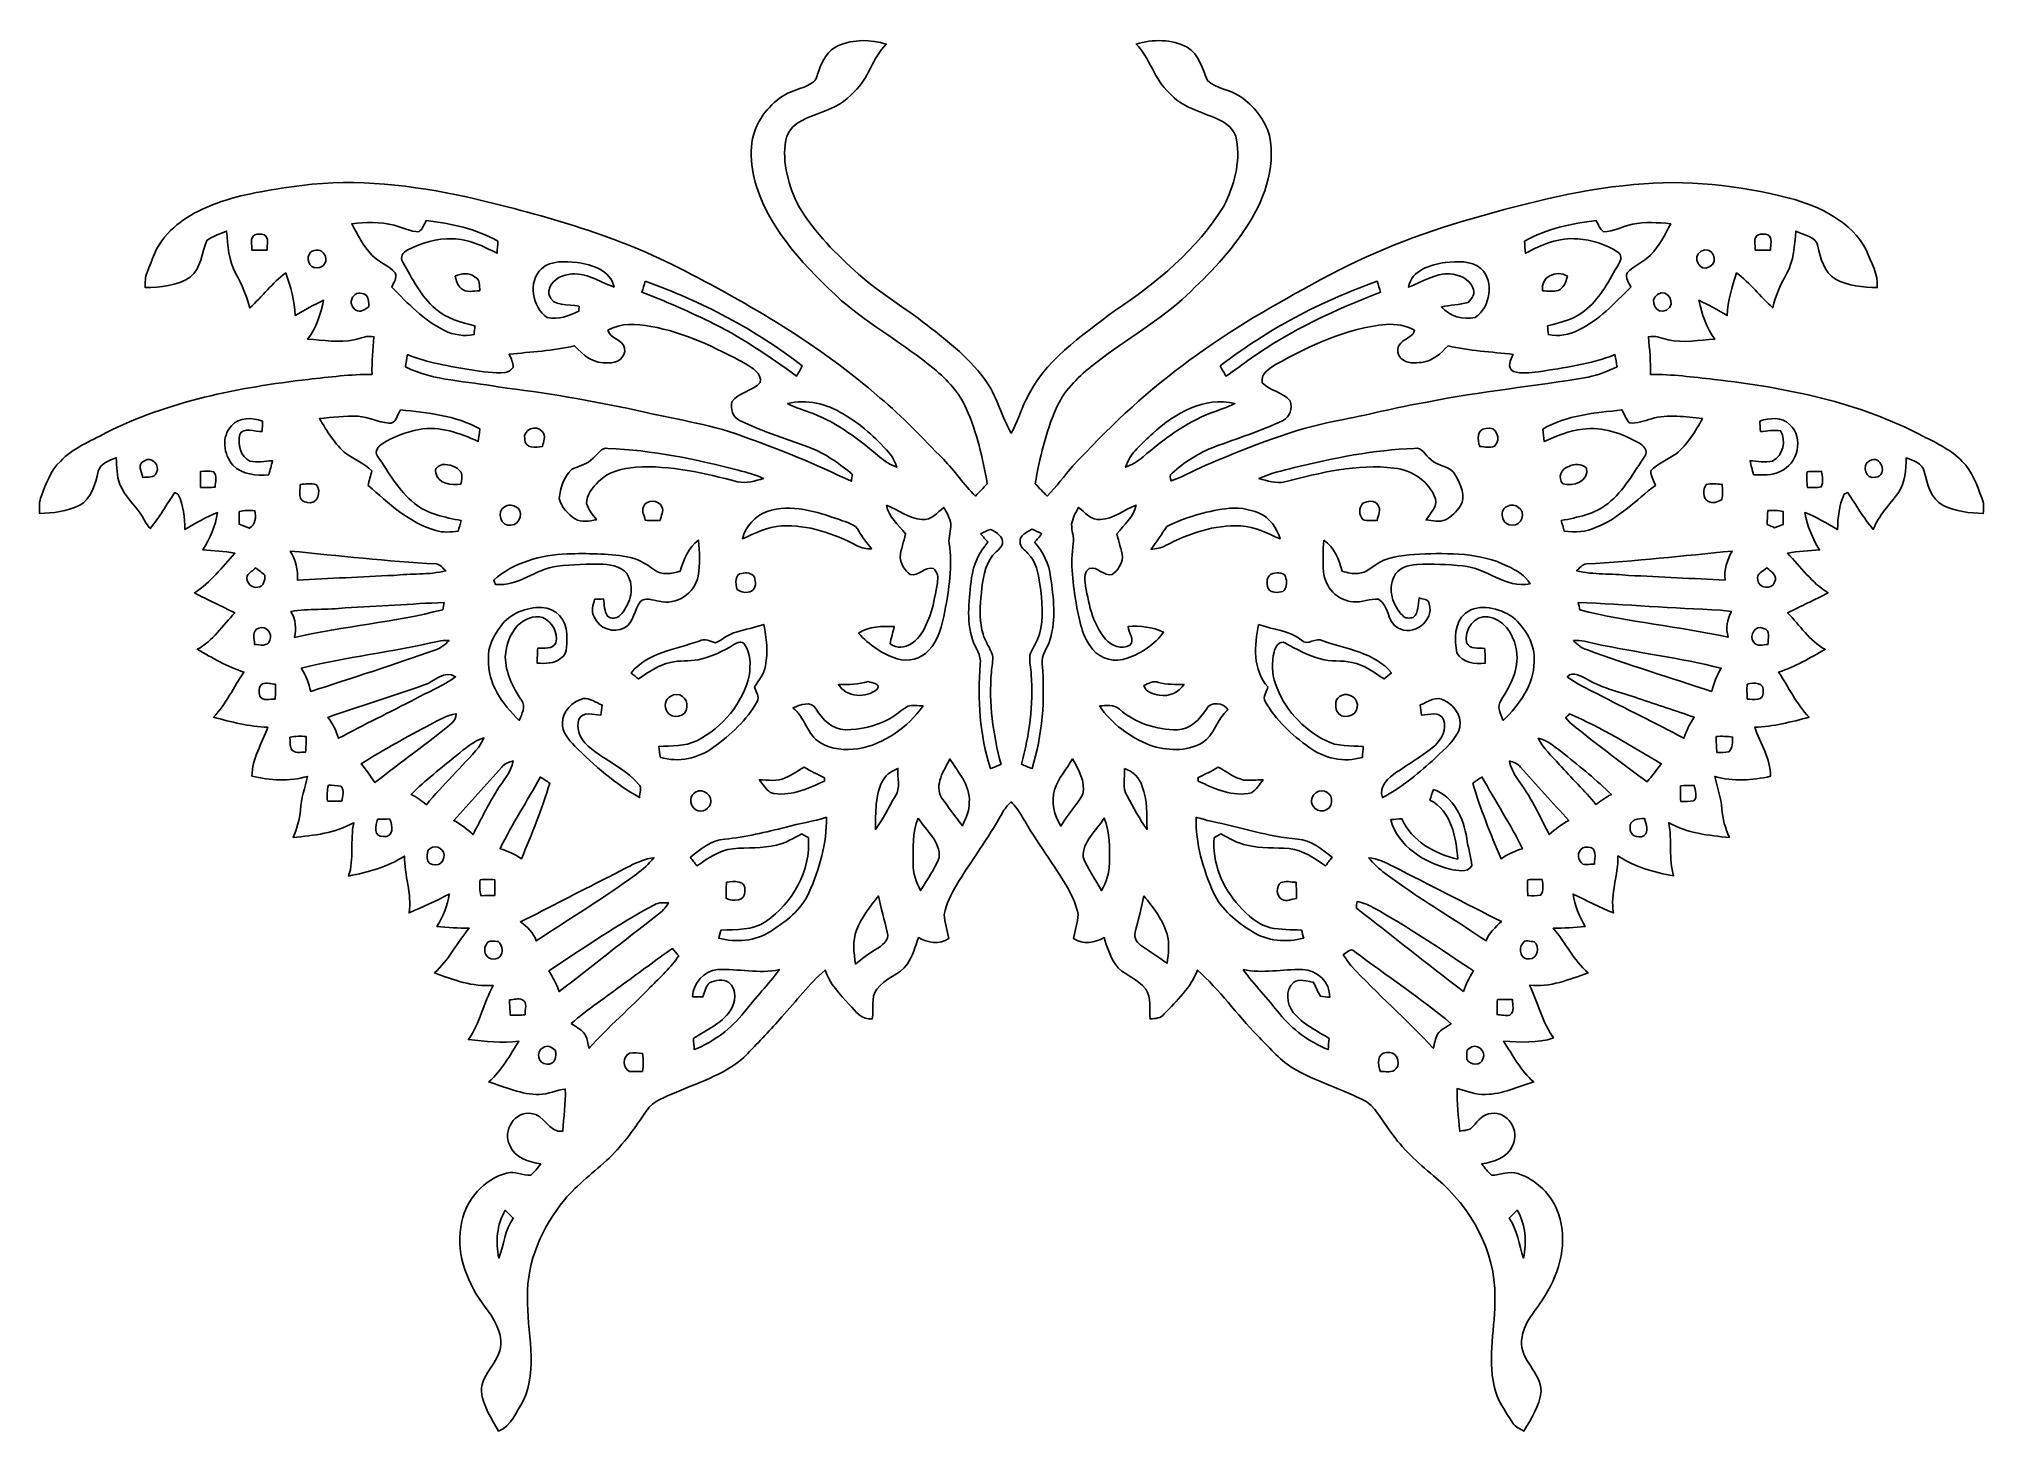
# Model space of a CAD drawing. Header units: centimetres. Extents: x -13.4 to 13.4, y -9.6 to 9.6.
import ezdxf

# ---------------------------------------------------------------- set-up
doc = ezdxf.new("R2010")
doc.units = ezdxf.units.CM
doc.header["$MEASUREMENT"] = 0
doc.layers.add('Camada 1', color=7, linetype='Continuous')

msp = doc.modelspace()

# ---------------------------------------------------------------- linework, layer by layer
at = {"layer": 'Camada 1', "color": 156}
for points, knots in [([(-2.3876, 9.54687), (-2.17805, 9.62942), (-1.94203, 9.63436), (-1.72826, 9.56522), (-1.72826, 9.56522), (-1.91735, 9.37365), (-1.96956, 9.09002), (-2.16923, 8.90658), (-2.16923, 8.90658), (-2.28847, 8.77005), (-2.45004, 8.68186), (-2.61937, 8.62223), (-2.61937, 8.62223), (-2.79576, 8.5478), (-3.0293, 8.49665), (-3.10091, 8.29415), (-3.10091, 8.29415), (-3.18452, 7.98407), (-3.09068, 7.65739), (-2.96367, 7.3727), (-2.96367, 7.3727), (-2.76506, 7.01145), (-2.47227, 6.713), (-2.16992, 6.43712), (-2.16992, 6.43712), (-1.8616, 6.14927), (-1.49436, 5.93653), (-1.1624, 5.67831), (-1.1624, 5.67831), (-0.86006, 5.44405), (-0.55209, 5.20206), (-0.33443, 4.88314), (-0.33443, 4.88314), (-0.18803, 4.66831), (-0.13229, 4.40865), (0.00034, 4.18677), (0.00034, 4.18677), (0.08254, 4.33105), (0.12629, 4.49262), (0.20072, 4.64007), (0.20072, 4.64007), (0.44944, 5.18407), (0.96767, 5.52555), (1.4284, 5.8755), (1.4284, 5.8755), (2.01153, 6.26251), (2.56716, 6.72465), (2.93863, 7.32579), (2.93863, 7.32579), (3.07903, 7.60518), (3.17076, 7.92726), (3.11572, 8.24089), (3.11572, 8.24089), (3.09386, 8.382), (2.9739, 8.47972), (2.84833, 8.53016), (2.84833, 8.53016), (2.61972, 8.63211), (2.35725, 8.69138), (2.18651, 8.88894), (2.18651, 8.88894), (1.97555, 9.07344), (1.92193, 9.3673), (1.7279, 9.56522), (1.7279, 9.56522), (1.95686, 9.63717), (2.21721, 9.6333), (2.43275, 9.52323), (2.43275, 9.52323), (2.59891, 9.42374), (2.64266, 9.22619), (2.71251, 9.0611), (2.71251, 9.0611), (2.8388, 8.94503), (3.02506, 8.93797), (3.16476, 8.84272), (3.16476, 8.84272), (3.35421, 8.71361), (3.50414, 8.5224), (3.5687, 8.30086), (3.5687, 8.30086), (3.66465, 7.84083), (3.48262, 7.37799), (3.22862, 7.00051), (3.22862, 7.00051), (2.99261, 6.63468), (2.67794, 6.33095), (2.36395, 6.0332), (2.36395, 6.0332), (1.97061, 5.68995), (1.50917, 5.43665), (1.1063, 5.10575), (1.1063, 5.10575), (0.90805, 4.94736), (0.72073, 4.76143), (0.62018, 4.52437), (0.62018, 4.52437), (0.47554, 4.19417), (0.39263, 3.84033), (0.33197, 3.48614), (0.33197, 3.48614), (0.38559, 3.42864), (0.43992, 3.37185), (0.49494, 3.3154), (0.49494, 3.3154), (0.62547, 3.44487), (0.73201, 3.59516), (0.85336, 3.73238), (0.85336, 3.73238), (1.31867, 4.23262), (1.81186, 4.70992), (2.36185, 5.11739), (2.36185, 5.11739), (2.92452, 5.54567), (3.53694, 5.90408), (4.15678, 6.24204), (4.15678, 6.24204), (4.81365, 6.60576), (5.50827, 6.90279), (6.2304, 7.11022), (6.2304, 7.11022), (7.00863, 7.33743), (7.7978, 7.54979), (8.60812, 7.62282), (8.60812, 7.62282), (9.3278, 7.69866), (10.05592, 7.61152), (10.75548, 7.43691), (10.75548, 7.43691), (11.17247, 7.32155), (11.61625, 7.11588), (11.82193, 6.7123), (11.82193, 6.7123), (11.88437, 6.54578), (11.98915, 6.38352), (11.97115, 6.19865), (11.97115, 6.19865), (11.77395, 6.20006), (11.5697, 6.22194), (11.3926, 6.31437), (11.3926, 6.31437), (11.23526, 6.41032), (11.18834, 6.60259), (11.1506, 6.77016), (11.1506, 6.77016), (11.12801, 6.91232), (10.95162, 6.92114), (10.84721, 6.979), (10.84721, 6.979), (10.8271, 6.77898), (10.82004, 6.56907), (10.71774, 6.38986), (10.71774, 6.38986), (10.63449, 6.24134), (10.56745, 6.08434), (10.52617, 5.91889), (10.52617, 5.91889), (10.35437, 6.07377), (10.21467, 6.26321), (10.02805, 6.40079), (10.02805, 6.40079), (9.96209, 6.20994), (9.90811, 6.01379), (9.89682, 5.8113), (9.89682, 5.8113), (9.76841, 5.88573), (9.6407, 5.96194), (9.50489, 6.02192), (9.50489, 6.02192), (9.54933, 5.83318), (9.6033, 5.6395), (9.7275, 5.48604), (9.7275, 5.48604), (9.51264, 5.47404), (9.29393, 5.42642), (9.08049, 5.47758), (9.08049, 5.47758), (8.99054, 5.49485), (8.90198, 5.54036), (8.80886, 5.5185), (8.80886, 5.5185), (8.82473, 5.34528), (8.84237, 5.17207), (8.83496, 4.99779), (8.83496, 4.99779), (9.13095, 5.00097), (9.4241, 4.95899), (9.71761, 4.92865), (9.71761, 4.92865), (10.71174, 4.814), (11.71821, 4.61503), (12.60934, 4.14055), (12.60934, 4.14055), (12.79771, 4.04424), (12.99669, 3.95323), (13.14414, 3.79552), (13.14414, 3.79552), (13.28702, 3.66112), (13.34735, 3.46816), (13.41683, 3.28999), (13.41683, 3.28999), (13.44858, 3.22192), (13.44365, 3.14678), (13.4373, 3.07374), (13.4373, 3.07374), (13.24892, 3.08081), (13.05453, 3.10127), (12.88345, 3.18452), (12.88345, 3.18452), (12.71269, 3.27871), (12.6626, 3.48051), (12.62027, 3.65583), (12.62027, 3.65583), (12.59557, 3.77084), (12.46611, 3.80646), (12.37121, 3.84386), (12.37121, 3.84386), (12.36627, 3.67982), (12.36345, 3.50414), (12.26397, 3.36479), (12.26397, 3.36479), (12.14472, 3.19651), (11.99091, 3.05011), (11.91648, 2.85326), (11.91648, 2.85326), (11.78136, 3.01166), (11.6787, 3.19263), (11.56263, 3.36408), (11.56263, 3.36408), (11.55064, 3.35808), (11.5263, 3.3461), (11.51395, 3.3401), (11.51395, 3.3401), (11.44269, 3.18698), (11.42646, 3.01766), (11.42223, 2.85114), (11.42223, 2.85114), (11.27512, 2.93546), (11.13155, 3.02965), (10.97068, 3.08645), (10.97068, 3.08645), (11.00101, 2.90194), (11.07651, 2.72944), (11.17389, 2.57104), (11.17389, 2.57104), (11.02606, 2.56046), (10.8772, 2.55588), (10.73185, 2.52482), (10.73185, 2.52482), (10.9114, 2.3361), (11.06594, 2.11561), (11.291, 1.97731), (11.291, 1.97731), (11.10755, 1.87888), (10.91776, 1.79317), (10.7315, 1.70039), (10.7315, 1.70039), (10.90188, 1.52929), (11.03347, 1.31234), (11.2522, 1.19591), (11.2522, 1.19591), (11.0444, 1.07772), (10.83663, 0.95496), (10.60767, 0.88194), (10.60767, 0.88194), (10.74737, 0.6731), (10.85356, 0.44026), (11.02924, 0.25717), (11.02924, 0.25717), (10.78264, 0.1919), (10.53394, 0.12664), (10.27747, 0.11818), (10.27747, 0.11818), (10.35473, -0.10512), (10.49796, -0.31784), (10.49513, -0.55986), (10.49513, -0.55986), (10.24254, -0.61489), (9.97937, -0.63782), (9.72855, -0.56091), (9.72855, -0.56091), (9.76136, -0.70943), (9.81109, -0.85478), (9.82345, -1.00753), (9.82345, -1.00753), (9.83333, -1.14477), (9.86966, -1.27952), (9.92752, -1.40475), (9.92752, -1.40475), (9.6393, -1.37936), (9.34578, -1.34549), (9.08861, -1.20156), (9.08861, -1.20156), (9.13906, -1.44533), (9.08295, -1.69862), (9.15704, -1.93815), (9.15704, -1.93815), (8.88717, -1.8863), (8.61835, -1.81434), (8.38729, -1.66017), (8.38729, -1.66017), (8.39223, -1.9258), (8.28004, -2.18157), (8.32379, -2.44827), (8.32379, -2.44827), (8.13505, -2.36855), (7.95019, -2.28035), (7.76781, -2.18792), (7.76781, -2.18792), (7.7918, -2.34738), (7.85388, -2.49765), (7.93326, -2.63771), (7.93326, -2.63771), (7.7865, -2.65535), (7.63905, -2.6557), (7.49229, -2.66171), (7.49229, -2.66171), (7.66409, -2.85855), (7.77309, -3.10515), (7.97312, -3.27766), (7.97312, -3.27766), (7.71313, -3.37255), (7.44784, -3.47698), (7.16455, -3.45015), (7.16455, -3.45015), (7.28451, -3.68864), (7.33989, -3.95639), (7.49406, -4.17759), (7.49406, -4.17759), (7.2785, -4.25591), (7.03226, -4.23333), (6.80507, -4.2238), (6.80507, -4.2238), (6.93384, -4.41819), (7.04356, -4.63161), (7.22241, -4.78649), (7.22241, -4.78649), (7.00439, -4.85422), (6.79026, -4.9537), (6.55813, -4.95969), (6.55813, -4.95969), (6.42126, -4.96534), (6.29391, -4.90714), (6.16267, -4.8782), (6.16267, -4.8782), (6.15809, -5.07541), (6.18489, -5.27156), (6.19972, -5.46805), (6.19972, -5.46805), (6.26356, -5.45394), (6.34259, -5.45889), (6.38527, -5.39891), (6.38527, -5.39891), (6.45442, -5.3227), (6.52251, -5.22605), (6.63575, -5.2204), (6.63575, -5.2204), (6.85906, -5.18337), (7.03826, -5.46664), (6.93242, -5.65962), (6.93242, -5.65962), (6.86469, -5.83388), (6.67137, -5.89314), (6.5038, -5.92067), (6.5038, -5.92067), (6.54578, -5.975), (6.58847, -6.02967), (6.63963, -6.07625), (6.63963, -6.07625), (6.76098, -6.07976), (6.88199, -6.00957), (7.00263, -6.0533), (7.00263, -6.0533), (7.26405, -6.13762), (7.47747, -6.35105), (7.56532, -6.6107), (7.56532, -6.6107), (7.69691, -6.98887), (7.58895, -7.40903), (7.38258, -7.73923), (7.38258, -7.73923), (7.26227, -7.93962), (7.07107, -8.116), (7.0559, -8.36259), (7.0559, -8.36259), (7.02592, -8.63528), (7.32895, -8.79897), (7.32472, -9.06709), (7.32472, -9.06709), (7.30037, -9.26818), (7.18572, -9.44245), (7.0873, -9.6146), (7.0873, -9.6146), (7.03474, -9.58037), (6.9677, -9.56132), (6.93454, -9.50453), (6.93454, -9.50453), (6.83331, -9.34261), (6.71089, -9.18562), (6.67525, -8.99337), (6.67525, -8.99337), (6.58071, -8.58626), (6.69571, -8.17209), (6.68584, -7.76111), (6.68584, -7.76111), (6.695, -7.12505), (6.35565, -6.52073), (5.87587, -6.11857), (5.87587, -6.11857), (5.66137, -5.93407), (5.4423, -5.75062), (5.27685, -5.51814), (5.27685, -5.51814), (5.15338, -5.37069), (5.074, -5.18442), (4.9209, -5.06377), (4.9209, -5.06377), (4.5847, -4.88244), (4.20652, -4.7872), (3.8809, -4.5847), (3.8809, -4.5847), (3.69322, -4.47216), (3.55776, -4.29718), (3.40465, -4.14513), (3.40465, -4.14513), (3.11714, -3.85268), (2.88149, -3.51189), (2.57281, -3.24026), (2.57281, -3.24026), (2.48673, -3.48402), (2.28706, -3.66006), (2.11561, -3.84457), (2.11561, -3.84457), (2.06903, -3.90701), (1.99143, -3.91195), (1.92017, -3.91371), (1.92017, -3.91371), (1.89971, -3.77684), (1.94556, -3.62303), (1.85844, -3.50307), (1.85844, -3.50307), (1.748, -3.35209), (1.54269, -3.30904), (1.43474, -3.15524), (1.43474, -3.15524), (1.36243, -3.04411), (1.32574, -2.91499), (1.28269, -2.79118), (1.28269, -2.79118), (1.15076, -2.86244), (0.99518, -2.89136), (0.86254, -2.80423), (0.86254, -2.80423), (0.88194, -2.69275), (0.91722, -2.58375), (0.92674, -2.47085), (0.92674, -2.47085), (0.90204, -2.35162), (0.85407, -2.23767), (0.7955, -2.13147), (0.7955, -2.13147), (0.59619, -1.78469), (0.35031, -1.46719), (0.15309, -1.11901), (0.15309, -1.11901), (0.11077, -1.04315), (0.05644, -0.97472), (-0.00282, -0.91157), (-0.00282, -0.91157), (-0.04938, -0.96061), (-0.09489, -1.01177), (-0.12664, -1.07209), (-0.12664, -1.07209), (-0.31679, -1.41569), (-0.55386, -1.72931), (-0.75742, -2.06445), (-0.75742, -2.06445), (-0.83361, -2.19004), (-0.89675, -2.32621), (-0.92674, -2.47085), (-0.92674, -2.47085), (-0.91722, -2.58304), (-0.88299, -2.69168), (-0.86359, -2.80282), (-0.86359, -2.80282), (-0.99484, -2.89207), (-1.15111, -2.86244), (-1.28269, -2.79118), (-1.28269, -2.79118), (-1.32608, -2.91499), (-1.36243, -3.04411), (-1.43474, -3.15524), (-1.43474, -3.15524), (-1.54305, -3.3087), (-1.748, -3.35244), (-1.85844, -3.50307), (-1.85844, -3.50307), (-1.94556, -3.62338), (-1.89971, -3.77754), (-1.92051, -3.91407), (-1.92051, -3.91407), (-2.06445, -3.93381), (-2.15089, -3.8107), (-2.23767, -3.71897), (-2.23767, -3.71897), (-2.36536, -3.57152), (-2.51249, -3.43146), (-2.57281, -3.24026), (-2.57281, -3.24026), (-2.79858, -3.42971), (-2.97074, -3.6703), (-3.17076, -3.88479), (-3.17076, -3.88479), (-3.31857, -4.06541), (-3.48684, -4.22697), (-3.6463, -4.39702), (-3.6463, -4.39702), (-3.9123, -4.67042), (-4.288, -4.77697), (-4.62667, -4.92794), (-4.62667, -4.92794), (-4.77626, -4.99356), (-4.94875, -5.04155), (-5.0426, -5.18759), (-5.0426, -5.18759), (-5.19923, -5.41548), (-5.35798, -5.64444), (-5.55659, -5.83847), (-5.55659, -5.83847), (-5.76545, -6.02896), (-5.99369, -6.20041), (-6.17714, -6.41702), (-6.17714, -6.41702), (-6.48404, -6.79484), (-6.69748, -7.26722), (-6.68619, -7.76145), (-6.68619, -7.76145), (-6.69783, -8.23806), (-6.53625, -8.7436), (-6.74582, -9.19762), (-6.74582, -9.19762), (-6.84423, -9.34649), (-6.90703, -9.54439), (-7.08695, -9.61424), (-7.08695, -9.61424), (-7.18609, -9.44245), (-7.30108, -9.26747), (-7.32437, -9.06604), (-7.32437, -9.06604), (-7.32825, -8.79827), (-7.02556, -8.63494), (-7.05626, -8.36259), (-7.05626, -8.36259), (-7.06895, -8.16151), (-7.19983, -7.99818), (-7.31485, -7.84294), (-7.31485, -7.84294), (-7.54274, -7.52228), (-7.68631, -7.11234), (-7.5967, -6.71829), (-7.5967, -6.71829), (-7.53075, -6.40362), (-7.28591, -6.13233), (-6.97512, -6.0459), (-6.97512, -6.0459), (-6.86152, -6.01802), (-6.75181, -6.08153), (-6.63892, -6.07589), (-6.63892, -6.07589), (-6.58812, -6.02933), (-6.54614, -5.97464), (-6.50487, -5.9203), (-6.50487, -5.9203), (-6.67244, -5.89314), (-6.86469, -5.83352), (-6.93242, -5.65962), (-6.93242, -5.65962), (-7.03826, -5.46664), (-6.85977, -5.18407), (-6.63645, -5.22076), (-6.63645, -5.22076), (-6.44735, -5.23063), (-6.40186, -5.49205), (-6.19936, -5.46805), (-6.19936, -5.46805), (-6.18808, -5.27368), (-6.15667, -5.08034), (-6.16408, -4.88562), (-6.16408, -4.88562), (-6.28755, -4.89408), (-6.40009, -4.96005), (-6.52463, -4.95969), (-6.52463, -4.95969), (-6.76875, -4.96322), (-6.99416, -4.85775), (-7.22241, -4.78613), (-7.22241, -4.78613), (-7.0432, -4.63196), (-6.9342, -4.41819), (-6.80507, -4.2238), (-6.80507, -4.2238), (-7.03826, -4.25062), (-7.27109, -4.2231), (-7.50288, -4.20017), (-7.50288, -4.20017), (-7.34625, -3.97121), (-7.28909, -3.69534), (-7.16385, -3.45052), (-7.16385, -3.45052), (-7.44714, -3.47627), (-7.71313, -3.37326), (-7.97348, -3.27766), (-7.97348, -3.27766), (-7.77309, -3.10549), (-7.66375, -2.85855), (-7.49194, -2.66135), (-7.49194, -2.66135), (-7.64117, -2.65606), (-7.7911, -2.6543), (-7.93962, -2.6356), (-7.93962, -2.6356), (-7.84895, -2.50155), (-7.79463, -2.34738), (-7.76817, -2.18863), (-7.76817, -2.18863), (-7.9509, -2.28106), (-8.13611, -2.36748), (-8.32414, -2.44827), (-8.32414, -2.44827), (-8.2811, -2.18263), (-8.39082, -1.92758), (-8.38835, -1.66299), (-8.38835, -1.66299), (-8.62083, -1.81575), (-8.89035, -1.88524), (-9.15951, -1.93957), (-9.15951, -1.93957), (-9.08014, -1.70074), (-9.14152, -1.44568), (-9.08931, -1.20227), (-9.08931, -1.20227), (-9.34649, -1.34584), (-9.63929, -1.37936), (-9.92751, -1.40475), (-9.92751, -1.40475), (-9.87248, -1.28481), (-9.83544, -1.15675), (-9.82627, -1.02517), (-9.82627, -1.02517), (-9.81674, -0.86606), (-9.76277, -0.71508), (-9.7282, -0.56056), (-9.7282, -0.56056), (-9.98007, -0.63782), (-10.24466, -0.6163), (-10.49725, -0.55703), (-10.49725, -0.55703), (-10.49478, -0.31608), (-10.35473, -0.10407), (-10.27747, 0.11852), (-10.27747, 0.11852), (-10.53394, 0.12629), (-10.78264, 0.19156), (-11.02888, 0.25752), (-11.02888, 0.25752), (-10.85355, 0.44062), (-10.74807, 0.6738), (-10.60767, 0.88194), (-10.60767, 0.88194), (-10.83662, 0.95462), (-11.04441, 1.07809), (-11.2522, 1.19591), (-11.2522, 1.19591), (-11.03418, 1.31234), (-10.90224, 1.52822), (-10.73255, 1.69969), (-10.73255, 1.69969), (-10.91776, 1.79422), (-11.10791, 1.87888), (-11.291, 1.97767), (-11.291, 1.97767), (-11.06628, 2.11596), (-10.91106, 2.3361), (-10.73185, 2.52482), (-10.73185, 2.52482), (-10.8772, 2.55588), (-11.02642, 2.56046), (-11.17388, 2.57104), (-11.17388, 2.57104), (-11.07651, 2.72944), (-11.00137, 2.9023), (-10.97033, 3.08645), (-10.97033, 3.08645), (-11.13119, 3.02965), (-11.27478, 2.93546), (-11.42223, 2.8515), (-11.42223, 2.8515), (-11.42682, 3.01766), (-11.44199, 3.18698), (-11.51431, 3.33903), (-11.51431, 3.33903), (-11.5263, 3.34539), (-11.55029, 3.35808), (-11.56264, 3.36444), (-11.56264, 3.36444), (-11.67553, 3.19792), (-11.77643, 3.02331), (-11.90131, 2.8649), (-11.90131, 2.8649), (-11.94646, 2.91007), (-11.97292, 2.96898), (-12.00608, 3.0219), (-12.00608, 3.0219), (-12.09851, 3.1824), (-12.25338, 3.30164), (-12.32182, 3.47661), (-12.32182, 3.47661), (-12.37085, 3.59268), (-12.36168, 3.72109), (-12.3712, 3.84422), (-12.3712, 3.84422), (-12.46645, 3.80753), (-12.5931, 3.77119), (-12.61991, 3.65794), (-12.61991, 3.65794), (-12.66224, 3.48121), (-12.71375, 3.27837), (-12.8852, 3.18276), (-12.8852, 3.18276), (-13.05489, 3.10198), (-13.24715, 3.08044), (-13.43342, 3.07445), (-13.43342, 3.07445), (-13.43589, 3.1563), (-13.44118, 3.24097), (-13.40696, 3.31752), (-13.40696, 3.31752), (-13.34028, 3.4865), (-13.28031, 3.66818), (-13.14415, 3.79552), (-13.14415, 3.79552), (-12.97199, 3.97862), (-12.73386, 4.07175), (-12.51691, 4.18853), (-12.51691, 4.18853), (-11.64836, 4.62913), (-10.67822, 4.81717), (-9.71796, 4.92865), (-9.71796, 4.92865), (-9.42445, 4.95899), (-9.13095, 5.00133), (-8.83531, 4.99745), (-8.83531, 4.99745), (-8.84201, 5.17172), (-8.82508, 5.34492), (-8.80921, 5.51814), (-8.80921, 5.51814), (-8.90235, 5.54073), (-8.99089, 5.49485), (-9.08084, 5.47758), (-9.08084, 5.47758), (-9.29393, 5.42642), (-9.51229, 5.47616), (-9.72678, 5.48569), (-9.72678, 5.48569), (-9.60402, 5.63986), (-9.54933, 5.83318), (-9.50488, 6.02192), (-9.50488, 6.02192), (-9.64071, 5.96229), (-9.76736, 5.88539), (-9.89647, 5.81271), (-9.89647, 5.81271), (-9.90881, 6.01486), (-9.96173, 6.21064), (-10.02806, 6.40079), (-10.02806, 6.40079), (-10.21468, 6.26321), (-10.35473, 6.07447), (-10.52477, 5.91819), (-10.52477, 5.91819), (-10.56957, 6.08295), (-10.63412, 6.24099), (-10.71774, 6.38951), (-10.71774, 6.38951), (-10.82004, 6.56907), (-10.82745, 6.77862), (-10.84721, 6.979), (-10.84721, 6.979), (-10.94034, 6.94055), (-11.03806, 6.90915), (-11.12131, 6.85058), (-11.12131, 6.85058), (-11.18799, 6.67807), (-11.19645, 6.46747), (-11.35168, 6.34188), (-11.35168, 6.34188), (-11.5323, 6.22053), (-11.7602, 6.20218), (-11.97222, 6.19865), (-11.97222, 6.19865), (-11.9701, 6.26955), (-11.97645, 6.34293), (-11.94541, 6.40856), (-11.94541, 6.40856), (-11.8759, 6.57823), (-11.82334, 6.76134), (-11.69916, 6.90138), (-11.69916, 6.90138), (-11.49879, 7.14092), (-11.21233, 7.28698), (-10.92165, 7.38716), (-10.92165, 7.38716), (-10.5604, 7.50569), (-10.18257, 7.55931), (-9.80722, 7.61188), (-9.80722, 7.61188), (-9.04592, 7.70678), (-8.27475, 7.61364), (-7.52934, 7.45172), (-7.52934, 7.45172), (-6.52744, 7.21713), (-5.52484, 6.94231), (-4.60269, 6.47593), (-4.60269, 6.47593), (-3.61879, 5.96935), (-2.65077, 5.40914), (-1.81645, 4.67535), (-1.81645, 4.67535), (-1.50318, 4.41359), (-1.22414, 4.1148), (-0.93802, 3.82447), (-0.93802, 3.82447), (-0.78069, 3.66323), (-0.65475, 3.47451), (-0.49494, 3.3154), (-0.49494, 3.3154), (-0.44026, 3.37185), (-0.38559, 3.42864), (-0.33197, 3.48614), (-0.33197, 3.48614), (-0.39229, 3.84069), (-0.47625, 4.19452), (-0.62089, 4.52472), (-0.62089, 4.52472), (-0.71402, 4.74591), (-0.88406, 4.92371), (-1.06749, 5.07364), (-1.06749, 5.07364), (-1.47319, 5.41513), (-1.9431, 5.6709), (-2.34526, 6.01661), (-2.34526, 6.01661), (-2.82716, 6.46465), (-3.31257, 6.95783), (-3.52354, 7.5967), (-3.52354, 7.5967), (-3.61631, 7.90187), (-3.64384, 8.26487), (-3.45897, 8.5418), (-3.45897, 8.5418), (-3.39266, 8.64834), (-3.302, 8.73794), (-3.20462, 8.81626), (-3.20462, 8.81626), (-3.07057, 8.92069), (-2.89382, 8.93833), (-2.75166, 9.02723), (-2.75166, 9.02723), (-2.69134, 9.0618), (-2.68498, 9.13765), (-2.65923, 9.1955), (-2.65923, 9.1955), (-2.61408, 9.33873), (-2.52976, 9.48302), (-2.3876, 9.54687)], [0, 0, 0, 0, 0.00454545, 0.00454545, 0.00454545, 0.00454545, 0.00909091, 0.00909091, 0.00909091, 0.00909091, 0.01363636, 0.01363636, 0.01363636, 0.01363636, 0.01818182, 0.01818182, 0.01818182, 0.01818182, 0.02272727, 0.02272727, 0.02272727, 0.02272727, 0.02727273, 0.02727273, 0.02727273, 0.02727273, 0.03181818, 0.03181818, 0.03181818, 0.03181818, 0.03636364, 0.03636364, 0.03636364, 0.03636364, 0.04090909, 0.04090909, 0.04090909, 0.04090909, 0.04545455, 0.04545455, 0.04545455, 0.04545455, 0.05, 0.05, 0.05, 0.05, 0.05454545, 0.05454545, 0.05454545, 0.05454545, 0.05909091, 0.05909091, 0.05909091, 0.05909091, 0.06363636, 0.06363636, 0.06363636, 0.06363636, 0.06818182, 0.06818182, 0.06818182, 0.06818182, 0.07272727, 0.07272727, 0.07272727, 0.07272727, 0.07727273, 0.07727273, 0.07727273, 0.07727273, 0.08181818, 0.08181818, 0.08181818, 0.08181818, 0.08636364, 0.08636364, 0.08636364, 0.08636364, 0.09090909, 0.09090909, 0.09090909, 0.09090909, 0.09545455, 0.09545455, 0.09545455, 0.09545455, 0.1, 0.1, 0.1, 0.1, 0.10454545, 0.10454545, 0.10454545, 0.10454545, 0.10909091, 0.10909091, 0.10909091, 0.10909091, 0.11363636, 0.11363636, 0.11363636, 0.11363636, 0.11818182, 0.11818182, 0.11818182, 0.11818182, 0.12272727, 0.12272727, 0.12272727, 0.12272727, 0.12727273, 0.12727273, 0.12727273, 0.12727273, 0.13181818, 0.13181818, 0.13181818, 0.13181818, 0.13636364, 0.13636364, 0.13636364, 0.13636364, 0.14090909, 0.14090909, 0.14090909, 0.14090909, 0.14545455, 0.14545455, 0.14545455, 0.14545455, 0.15, 0.15, 0.15, 0.15, 0.15454545, 0.15454545, 0.15454545, 0.15454545, 0.15909091, 0.15909091, 0.15909091, 0.15909091, 0.16363636, 0.16363636, 0.16363636, 0.16363636, 0.16818182, 0.16818182, 0.16818182, 0.16818182, 0.17272727, 0.17272727, 0.17272727, 0.17272727, 0.17727273, 0.17727273, 0.17727273, 0.17727273, 0.18181818, 0.18181818, 0.18181818, 0.18181818, 0.18636364, 0.18636364, 0.18636364, 0.18636364, 0.19090909, 0.19090909, 0.19090909, 0.19090909, 0.19545455, 0.19545455, 0.19545455, 0.19545455, 0.2, 0.2, 0.2, 0.2, 0.20454545, 0.20454545, 0.20454545, 0.20454545, 0.20909091, 0.20909091, 0.20909091, 0.20909091, 0.21363636, 0.21363636, 0.21363636, 0.21363636, 0.21818182, 0.21818182, 0.21818182, 0.21818182, 0.22272727, 0.22272727, 0.22272727, 0.22272727, 0.22727273, 0.22727273, 0.22727273, 0.22727273, 0.23181818, 0.23181818, 0.23181818, 0.23181818, 0.23636364, 0.23636364, 0.23636364, 0.23636364, 0.24090909, 0.24090909, 0.24090909, 0.24090909, 0.24545455, 0.24545455, 0.24545455, 0.24545455, 0.25, 0.25, 0.25, 0.25, 0.25454545, 0.25454545, 0.25454545, 0.25454545, 0.25909091, 0.25909091, 0.25909091, 0.25909091, 0.26363636, 0.26363636, 0.26363636, 0.26363636, 0.26818182, 0.26818182, 0.26818182, 0.26818182, 0.27272727, 0.27272727, 0.27272727, 0.27272727, 0.27727273, 0.27727273, 0.27727273, 0.27727273, 0.28181818, 0.28181818, 0.28181818, 0.28181818, 0.28636364, 0.28636364, 0.28636364, 0.28636364, 0.29090909, 0.29090909, 0.29090909, 0.29090909, 0.29545455, 0.29545455, 0.29545455, 0.29545455, 0.3, 0.3, 0.3, 0.3, 0.30454545, 0.30454545, 0.30454545, 0.30454545, 0.30909091, 0.30909091, 0.30909091, 0.30909091, 0.31363636, 0.31363636, 0.31363636, 0.31363636, 0.31818182, 0.31818182, 0.31818182, 0.31818182, 0.32272727, 0.32272727, 0.32272727, 0.32272727, 0.32727273, 0.32727273, 0.32727273, 0.32727273, 0.33181818, 0.33181818, 0.33181818, 0.33181818, 0.33636364, 0.33636364, 0.33636364, 0.33636364, 0.34090909, 0.34090909, 0.34090909, 0.34090909, 0.34545455, 0.34545455, 0.34545455, 0.34545455, 0.35, 0.35, 0.35, 0.35, 0.35454545, 0.35454545, 0.35454545, 0.35454545, 0.35909091, 0.35909091, 0.35909091, 0.35909091, 0.36363636, 0.36363636, 0.36363636, 0.36363636, 0.36818182, 0.36818182, 0.36818182, 0.36818182, 0.37272727, 0.37272727, 0.37272727, 0.37272727, 0.37727273, 0.37727273, 0.37727273, 0.37727273, 0.38181818, 0.38181818, 0.38181818, 0.38181818, 0.38636364, 0.38636364, 0.38636364, 0.38636364, 0.39090909, 0.39090909, 0.39090909, 0.39090909, 0.39545455, 0.39545455, 0.39545455, 0.39545455, 0.4, 0.4, 0.4, 0.4, 0.40454545, 0.40454545, 0.40454545, 0.40454545, 0.40909091, 0.40909091, 0.40909091, 0.40909091, 0.41363636, 0.41363636, 0.41363636, 0.41363636, 0.41818182, 0.41818182, 0.41818182, 0.41818182, 0.42272727, 0.42272727, 0.42272727, 0.42272727, 0.42727273, 0.42727273, 0.42727273, 0.42727273, 0.43181818, 0.43181818, 0.43181818, 0.43181818, 0.43636364, 0.43636364, 0.43636364, 0.43636364, 0.44090909, 0.44090909, 0.44090909, 0.44090909, 0.44545455, 0.44545455, 0.44545455, 0.44545455, 0.45, 0.45, 0.45, 0.45, 0.45454545, 0.45454545, 0.45454545, 0.45454545, 0.45909091, 0.45909091, 0.45909091, 0.45909091, 0.46363636, 0.46363636, 0.46363636, 0.46363636, 0.46818182, 0.46818182, 0.46818182, 0.46818182, 0.47272727, 0.47272727, 0.47272727, 0.47272727, 0.47727273, 0.47727273, 0.47727273, 0.47727273, 0.48181818, 0.48181818, 0.48181818, 0.48181818, 0.48636364, 0.48636364, 0.48636364, 0.48636364, 0.49090909, 0.49090909, 0.49090909, 0.49090909, 0.49545455, 0.49545455, 0.49545455, 0.49545455, 0.5, 0.5, 0.5, 0.5, 0.50454545, 0.50454545, 0.50454545, 0.50454545, 0.50909091, 0.50909091, 0.50909091, 0.50909091, 0.51363636, 0.51363636, 0.51363636, 0.51363636, 0.51818182, 0.51818182, 0.51818182, 0.51818182, 0.52272727, 0.52272727, 0.52272727, 0.52272727, 0.52727273, 0.52727273, 0.52727273, 0.52727273, 0.53181818, 0.53181818, 0.53181818, 0.53181818, 0.53636364, 0.53636364, 0.53636364, 0.53636364, 0.54090909, 0.54090909, 0.54090909, 0.54090909, 0.54545455, 0.54545455, 0.54545455, 0.54545455, 0.55, 0.55, 0.55, 0.55, 0.55454545, 0.55454545, 0.55454545, 0.55454545, 0.55909091, 0.55909091, 0.55909091, 0.55909091, 0.56363636, 0.56363636, 0.56363636, 0.56363636, 0.56818182, 0.56818182, 0.56818182, 0.56818182, 0.57272727, 0.57272727, 0.57272727, 0.57272727, 0.57727273, 0.57727273, 0.57727273, 0.57727273, 0.58181818, 0.58181818, 0.58181818, 0.58181818, 0.58636364, 0.58636364, 0.58636364, 0.58636364, 0.59090909, 0.59090909, 0.59090909, 0.59090909, 0.59545455, 0.59545455, 0.59545455, 0.59545455, 0.6, 0.6, 0.6, 0.6, 0.60454545, 0.60454545, 0.60454545, 0.60454545, 0.60909091, 0.60909091, 0.60909091, 0.60909091, 0.61363636, 0.61363636, 0.61363636, 0.61363636, 0.61818182, 0.61818182, 0.61818182, 0.61818182, 0.62272727, 0.62272727, 0.62272727, 0.62272727, 0.62727273, 0.62727273, 0.62727273, 0.62727273, 0.63181818, 0.63181818, 0.63181818, 0.63181818, 0.63636364, 0.63636364, 0.63636364, 0.63636364, 0.64090909, 0.64090909, 0.64090909, 0.64090909, 0.64545455, 0.64545455, 0.64545455, 0.64545455, 0.65, 0.65, 0.65, 0.65, 0.65454545, 0.65454545, 0.65454545, 0.65454545, 0.65909091, 0.65909091, 0.65909091, 0.65909091, 0.66363636, 0.66363636, 0.66363636, 0.66363636, 0.66818182, 0.66818182, 0.66818182, 0.66818182, 0.67272727, 0.67272727, 0.67272727, 0.67272727, 0.67727273, 0.67727273, 0.67727273, 0.67727273, 0.68181818, 0.68181818, 0.68181818, 0.68181818, 0.68636364, 0.68636364, 0.68636364, 0.68636364, 0.69090909, 0.69090909, 0.69090909, 0.69090909, 0.69545455, 0.69545455, 0.69545455, 0.69545455, 0.7, 0.7, 0.7, 0.7, 0.70454545, 0.70454545, 0.70454545, 0.70454545, 0.70909091, 0.70909091, 0.70909091, 0.70909091, 0.71363636, 0.71363636, 0.71363636, 0.71363636, 0.71818182, 0.71818182, 0.71818182, 0.71818182, 0.72272727, 0.72272727, 0.72272727, 0.72272727, 0.72727273, 0.72727273, 0.72727273, 0.72727273, 0.73181818, 0.73181818, 0.73181818, 0.73181818, 0.73636364, 0.73636364, 0.73636364, 0.73636364, 0.74090909, 0.74090909, 0.74090909, 0.74090909, 0.74545455, 0.74545455, 0.74545455, 0.74545455, 0.75, 0.75, 0.75, 0.75, 0.75454545, 0.75454545, 0.75454545, 0.75454545, 0.75909091, 0.75909091, 0.75909091, 0.75909091, 0.76363636, 0.76363636, 0.76363636, 0.76363636, 0.76818182, 0.76818182, 0.76818182, 0.76818182, 0.77272727, 0.77272727, 0.77272727, 0.77272727, 0.77727273, 0.77727273, 0.77727273, 0.77727273, 0.78181818, 0.78181818, 0.78181818, 0.78181818, 0.78636364, 0.78636364, 0.78636364, 0.78636364, 0.79090909, 0.79090909, 0.79090909, 0.79090909, 0.79545455, 0.79545455, 0.79545455, 0.79545455, 0.8, 0.8, 0.8, 0.8, 0.80454545, 0.80454545, 0.80454545, 0.80454545, 0.80909091, 0.80909091, 0.80909091, 0.80909091, 0.81363636, 0.81363636, 0.81363636, 0.81363636, 0.81818182, 0.81818182, 0.81818182, 0.81818182, 0.82272727, 0.82272727, 0.82272727, 0.82272727, 0.82727273, 0.82727273, 0.82727273, 0.82727273, 0.83181818, 0.83181818, 0.83181818, 0.83181818, 0.83636364, 0.83636364, 0.83636364, 0.83636364, 0.84090909, 0.84090909, 0.84090909, 0.84090909, 0.84545455, 0.84545455, 0.84545455, 0.84545455, 0.85, 0.85, 0.85, 0.85, 0.85454545, 0.85454545, 0.85454545, 0.85454545, 0.85909091, 0.85909091, 0.85909091, 0.85909091, 0.86363636, 0.86363636, 0.86363636, 0.86363636, 0.86818182, 0.86818182, 0.86818182, 0.86818182, 0.87272727, 0.87272727, 0.87272727, 0.87272727, 0.87727273, 0.87727273, 0.87727273, 0.87727273, 0.88181818, 0.88181818, 0.88181818, 0.88181818, 0.88636364, 0.88636364, 0.88636364, 0.88636364, 0.89090909, 0.89090909, 0.89090909, 0.89090909, 0.89545455, 0.89545455, 0.89545455, 0.89545455, 0.9, 0.9, 0.9, 0.9, 0.90454545, 0.90454545, 0.90454545, 0.90454545, 0.90909091, 0.90909091, 0.90909091, 0.90909091, 0.91363636, 0.91363636, 0.91363636, 0.91363636, 0.91818182, 0.91818182, 0.91818182, 0.91818182, 0.92272727, 0.92272727, 0.92272727, 0.92272727, 0.92727273, 0.92727273, 0.92727273, 0.92727273, 0.93181818, 0.93181818, 0.93181818, 0.93181818, 0.93636364, 0.93636364, 0.93636364, 0.93636364, 0.94090909, 0.94090909, 0.94090909, 0.94090909, 0.94545455, 0.94545455, 0.94545455, 0.94545455, 0.95, 0.95, 0.95, 0.95, 0.95454545, 0.95454545, 0.95454545, 0.95454545, 0.95909091, 0.95909091, 0.95909091, 0.95909091, 0.96363636, 0.96363636, 0.96363636, 0.96363636, 0.96818182, 0.96818182, 0.96818182, 0.96818182, 0.97272727, 0.97272727, 0.97272727, 0.97272727, 0.97727273, 0.97727273, 0.97727273, 0.97727273, 0.98181818, 0.98181818, 0.98181818, 0.98181818, 0.98636364, 0.98636364, 0.98636364, 0.98636364, 0.99090909, 0.99090909, 0.99090909, 0.99090909, 1, 1, 1, 1]), ([(-8.08707, 7.1247), (-8.08707, 7.1247), (-8.08707, 7.1247), (-8.08707, 7.1247), (-8.08707, 7.1247), (-8.11565, 7.07036), (-8.13646, 7.00829), (-8.18797, 6.97089), (-8.18797, 6.97089), (-8.30897, 6.97052), (-8.41763, 7.02944), (-8.53158, 7.06049), (-8.53158, 7.06049), (-8.72243, 7.1127), (-8.92245, 7.0993), (-9.11683, 7.0813), (-9.11683, 7.0813), (-9.03675, 6.92962), (-8.95914, 6.77262), (-8.83884, 6.64774), (-8.83884, 6.64774), (-8.74324, 6.55038), (-8.60707, 6.50487), (-8.51605, 6.40257), (-8.51605, 6.40257), (-8.48147, 6.33236), (-8.54075, 6.26533), (-8.56438, 6.20218), (-8.56438, 6.20218), (-8.34001, 5.98275), (-8.12341, 5.7425), (-7.83378, 5.60704), (-7.83378, 5.60704), (-7.70995, 5.53895), (-7.56425, 5.52272), (-7.42631, 5.54848), (-7.42631, 5.54848), (-7.42173, 5.58835), (-7.41749, 5.62821), (-7.41291, 5.66807), (-7.41291, 5.66807), (-7.60518, 5.71675), (-7.80873, 5.76684), (-7.95867, 5.90549), (-7.95867, 5.90549), (-8.16187, 6.07835), (-8.27933, 6.32319), (-8.41021, 6.55002), (-8.41021, 6.55002), (-8.45572, 6.61704), (-8.40705, 6.69079), (-8.34178, 6.719), (-8.34178, 6.719), (-8.1534, 6.81777), (-7.94067, 6.88516), (-7.72583, 6.8721), (-7.72583, 6.8721), (-7.50322, 6.87351), (-7.30037, 6.77016), (-7.10671, 6.67208), (-7.10671, 6.67208), (-7.10318, 6.72816), (-7.09999, 6.78461), (-7.09719, 6.84072), (-7.09719, 6.84072), (-7.39846, 7.01321), (-7.74522, 7.08659), (-8.08707, 7.1247)], [0, 0, 0, 0, 0.05555556, 0.05555556, 0.05555556, 0.05555556, 0.11111111, 0.11111111, 0.11111111, 0.11111111, 0.16666667, 0.16666667, 0.16666667, 0.16666667, 0.22222222, 0.22222222, 0.22222222, 0.22222222, 0.27777778, 0.27777778, 0.27777778, 0.27777778, 0.33333333, 0.33333333, 0.33333333, 0.33333333, 0.38888889, 0.38888889, 0.38888889, 0.38888889, 0.44444444, 0.44444444, 0.44444444, 0.44444444, 0.5, 0.5, 0.5, 0.5, 0.55555556, 0.55555556, 0.55555556, 0.55555556, 0.61111111, 0.61111111, 0.61111111, 0.61111111, 0.66666667, 0.66666667, 0.66666667, 0.66666667, 0.72222222, 0.72222222, 0.72222222, 0.72222222, 0.77777778, 0.77777778, 0.77777778, 0.77777778, 0.83333333, 0.83333333, 0.83333333, 0.83333333, 0.88888889, 0.88888889, 0.88888889, 0.88888889, 1, 1, 1, 1]), ([(7.09648, 6.84142), (7.09648, 6.84142), (7.09648, 6.84142), (7.09648, 6.84142), (7.09648, 6.84142), (7.09965, 6.78532), (7.10352, 6.72923), (7.10847, 6.67278), (7.10847, 6.67278), (7.33071, 6.79131), (7.57414, 6.8968), (7.83237, 6.87139), (7.83237, 6.87139), (8.02604, 6.85765), (8.22184, 6.79662), (8.38412, 6.68972), (8.38412, 6.68972), (8.44479, 6.65585), (8.43209, 6.57542), (8.39857, 6.52673), (8.39857, 6.52673), (8.26947, 6.30836), (8.15622, 6.07201), (7.95867, 5.90549), (7.95867, 5.90549), (7.80873, 5.7665), (7.60518, 5.71712), (7.41291, 5.66807), (7.41291, 5.66807), (7.41715, 5.62821), (7.42173, 5.58835), (7.42631, 5.54848), (7.42631, 5.54848), (7.56567, 5.52238), (7.71277, 5.53966), (7.83766, 5.60916), (7.83766, 5.60916), (8.12517, 5.74462), (8.34073, 5.98346), (8.56438, 6.20182), (8.56438, 6.20182), (8.54039, 6.26533), (8.48113, 6.33236), (8.51605, 6.40257), (8.51605, 6.40257), (8.6067, 6.50451), (8.74289, 6.55038), (8.83813, 6.64739), (8.83813, 6.64739), (8.95914, 6.77192), (9.03676, 6.92925), (9.11684, 7.0813), (9.11684, 7.0813), (8.94045, 7.09648), (8.76087, 7.11164), (8.58626, 7.07354), (8.58626, 7.07354), (8.45114, 7.04849), (8.32801, 6.97052), (8.18832, 6.97089), (8.18832, 6.97089), (8.13611, 7.00792), (8.11494, 7.07036), (8.08708, 7.12435), (8.08708, 7.12435), (7.74488, 7.0873), (7.3988, 7.0118), (7.09648, 6.84142)], [0, 0, 0, 0, 0.05555556, 0.05555556, 0.05555556, 0.05555556, 0.11111111, 0.11111111, 0.11111111, 0.11111111, 0.16666667, 0.16666667, 0.16666667, 0.16666667, 0.22222222, 0.22222222, 0.22222222, 0.22222222, 0.27777778, 0.27777778, 0.27777778, 0.27777778, 0.33333333, 0.33333333, 0.33333333, 0.33333333, 0.38888889, 0.38888889, 0.38888889, 0.38888889, 0.44444444, 0.44444444, 0.44444444, 0.44444444, 0.5, 0.5, 0.5, 0.5, 0.55555556, 0.55555556, 0.55555556, 0.55555556, 0.61111111, 0.61111111, 0.61111111, 0.61111111, 0.66666667, 0.66666667, 0.66666667, 0.66666667, 0.72222222, 0.72222222, 0.72222222, 0.72222222, 0.77777778, 0.77777778, 0.77777778, 0.77777778, 0.83333333, 0.83333333, 0.83333333, 0.83333333, 0.88888889, 0.88888889, 0.88888889, 0.88888889, 1, 1, 1, 1]), ([(-10.45738, 6.92891), (-10.45738, 6.92891), (-10.45738, 6.92891), (-10.45738, 6.92891), (-10.45738, 6.92891), (-10.53218, 6.88586), (-10.49196, 6.78709), (-10.49761, 6.71724), (-10.49761, 6.71724), (-10.42705, 6.713), (-10.3565, 6.71335), (-10.28594, 6.71724), (-10.28594, 6.71724), (-10.29158, 6.78638), (-10.2496, 6.88691), (-10.32686, 6.92714), (-10.32686, 6.92714), (-10.36884, 6.94124), (-10.41541, 6.94407), (-10.45738, 6.92891)], [0, 0, 0, 0, 0.16666667, 0.16666667, 0.16666667, 0.16666667, 0.33333333, 0.33333333, 0.33333333, 0.33333333, 0.5, 0.5, 0.5, 0.5, 0.66666667, 0.66666667, 0.66666667, 0.66666667, 1, 1, 1, 1]), ([(-9.6848, 6.68584), (-9.6848, 6.68584), (-9.6848, 6.68584), (-9.6848, 6.68584), (-9.6848, 6.68584), (-9.75959, 6.61599), (-9.71126, 6.459), (-9.59626, 6.47347), (-9.59626, 6.47347), (-9.50382, 6.46007), (-9.43539, 6.58388), (-9.49536, 6.65514), (-9.49536, 6.65514), (-9.52464, 6.72606), (-9.6333, 6.73698), (-9.6848, 6.68584)], [0, 0, 0, 0, 0.2, 0.2, 0.2, 0.2, 0.4, 0.4, 0.4, 0.4, 0.6, 0.6, 0.6, 0.6, 1, 1, 1, 1]), ([(9.53698, 6.70031), (9.53698, 6.70031), (9.53698, 6.70031), (9.53698, 6.70031), (9.53698, 6.70031), (9.39517, 6.62657), (9.52324, 6.39762), (9.6587, 6.48899), (9.6587, 6.48899), (9.80157, 6.55284), (9.67458, 6.7952), (9.53698, 6.70031)], [0, 0, 0, 0, 0.25, 0.25, 0.25, 0.25, 0.5, 0.5, 0.5, 0.5, 1, 1, 1, 1]), ([(10.3265, 6.92714), (10.3265, 6.92714), (10.3265, 6.92714), (10.3265, 6.92714), (10.3265, 6.92714), (10.2496, 6.88657), (10.29158, 6.78638), (10.28593, 6.71724), (10.28593, 6.71724), (10.35614, 6.71335), (10.4267, 6.713), (10.49725, 6.71724), (10.49725, 6.71724), (10.4916, 6.78709), (10.53182, 6.88586), (10.45739, 6.92891), (10.45739, 6.92891), (10.41469, 6.94407), (10.36813, 6.94124), (10.3265, 6.92714)], [0, 0, 0, 0, 0.16666667, 0.16666667, 0.16666667, 0.16666667, 0.33333333, 0.33333333, 0.33333333, 0.33333333, 0.5, 0.5, 0.5, 0.5, 0.66666667, 0.66666667, 0.66666667, 0.66666667, 1, 1, 1, 1]), ([(-6.49393, 6.45936), (-6.49393, 6.45936), (-6.49393, 6.45936), (-6.49393, 6.45936), (-6.49393, 6.45936), (-6.68725, 6.27698), (-6.62057, 5.92701), (-6.41349, 5.78272), (-6.41349, 5.78272), (-6.26285, 5.74852), (-6.11363, 5.81025), (-5.97887, 5.87199), (-5.97887, 5.87199), (-5.97746, 5.88892), (-5.975, 5.92278), (-5.97358, 5.93972), (-5.97358, 5.93972), (-6.11611, 5.97851), (-6.34364, 5.9203), (-6.39127, 6.10799), (-6.39127, 6.10799), (-6.41032, 6.23534), (-6.2812, 6.34293), (-6.16408, 6.3701), (-6.16408, 6.3701), (-5.92525, 6.44207), (-5.70512, 6.28473), (-5.49027, 6.20465), (-5.49027, 6.20465), (-5.5372, 6.44172), (-5.79542, 6.51333), (-6.00109, 6.54685), (-6.00109, 6.54685), (-6.16654, 6.55849), (-6.35987, 6.57823), (-6.49393, 6.45936)], [0, 0, 0, 0, 0.1, 0.1, 0.1, 0.1, 0.2, 0.2, 0.2, 0.2, 0.3, 0.3, 0.3, 0.3, 0.4, 0.4, 0.4, 0.4, 0.5, 0.5, 0.5, 0.5, 0.6, 0.6, 0.6, 0.6, 0.7, 0.7, 0.7, 0.7, 0.8, 0.8, 0.8, 0.8, 1, 1, 1, 1]), ([(5.49027, 6.20501), (5.49027, 6.20501), (5.49027, 6.20501), (5.49027, 6.20501), (5.49027, 6.20501), (5.6776, 6.27661), (5.85645, 6.39302), (6.0639, 6.39056), (6.0639, 6.39056), (6.18842, 6.37611), (6.3306, 6.32388), (6.37892, 6.1969), (6.37892, 6.1969), (6.42584, 6.12634), (6.36834, 6.04307), (6.31613, 5.99334), (6.31613, 5.99334), (6.19583, 5.95948), (6.06812, 5.96087), (5.94676, 5.92949), (5.94676, 5.92949), (6.06248, 5.80319), (6.24769, 5.74852), (6.41385, 5.78379), (6.41385, 5.78379), (6.62128, 5.92807), (6.6876, 6.27873), (6.49286, 6.46041), (6.49286, 6.46041), (6.35847, 6.57859), (6.16584, 6.55813), (6.00109, 6.54685), (6.00109, 6.54685), (5.79578, 6.51262), (5.53649, 6.44277), (5.49027, 6.20501)], [0, 0, 0, 0, 0.1, 0.1, 0.1, 0.1, 0.2, 0.2, 0.2, 0.2, 0.3, 0.3, 0.3, 0.3, 0.4, 0.4, 0.4, 0.4, 0.5, 0.5, 0.5, 0.5, 0.6, 0.6, 0.6, 0.6, 0.7, 0.7, 0.7, 0.7, 0.8, 0.8, 0.8, 0.8, 1, 1, 1, 1]), ([(-7.68772, 6.35706), (-7.68772, 6.35706), (-7.68772, 6.35706), (-7.68772, 6.35706), (-7.68772, 6.35706), (-7.66692, 6.29813), (-7.65986, 6.22652), (-7.60518, 6.18666), (-7.60518, 6.18666), (-7.53463, 6.12245), (-7.43162, 6.1528), (-7.34625, 6.15385), (-7.34625, 6.15385), (-7.35188, 6.22123), (-7.33672, 6.30872), (-7.41291, 6.34118), (-7.41291, 6.34118), (-7.4937, 6.41066), (-7.59707, 6.39444), (-7.68772, 6.35706)], [0, 0, 0, 0, 0.16666667, 0.16666667, 0.16666667, 0.16666667, 0.33333333, 0.33333333, 0.33333333, 0.33333333, 0.5, 0.5, 0.5, 0.5, 0.66666667, 0.66666667, 0.66666667, 0.66666667, 1, 1, 1, 1]), ([(-5.05882, 6.28685), (-5.05882, 6.28685), (-5.05882, 6.28685), (-5.05882, 6.28685), (-5.05882, 6.28685), (-5.07505, 6.23569), (-5.09093, 6.18418), (-5.10645, 6.13268), (-5.10645, 6.13268), (-4.79107, 6.01698), (-4.48415, 5.87903), (-4.18146, 5.73298), (-4.18146, 5.73298), (-3.74967, 5.52555), (-3.35526, 5.25285), (-2.96721, 4.97451), (-2.96721, 4.97451), (-2.94111, 5.02143), (-2.91465, 5.06764), (-2.88819, 5.1142), (-2.88819, 5.1142), (-3.54012, 5.62292), (-4.28201, 6.00779), (-5.05882, 6.28685)], [0, 0, 0, 0, 0.14285714, 0.14285714, 0.14285714, 0.14285714, 0.28571429, 0.28571429, 0.28571429, 0.28571429, 0.42857143, 0.42857143, 0.42857143, 0.42857143, 0.57142857, 0.57142857, 0.57142857, 0.57142857, 0.71428571, 0.71428571, 0.71428571, 0.71428571, 1, 1, 1, 1]), ([(2.88819, 5.1142), (2.88819, 5.1142), (2.88819, 5.1142), (2.88819, 5.1142), (2.88819, 5.1142), (2.91429, 5.06764), (2.94075, 5.02143), (2.96721, 4.97451), (2.96721, 4.97451), (3.08821, 5.04895), (3.19758, 5.14032), (3.31505, 5.2204), (3.31505, 5.2204), (3.86537, 5.60775), (4.4792, 5.89562), (5.1068, 6.13268), (5.1068, 6.13268), (5.09057, 6.18384), (5.07434, 6.23464), (5.05848, 6.28543), (5.05848, 6.28543), (4.28096, 6.0085), (3.53976, 5.62256), (2.88819, 5.1142)], [0, 0, 0, 0, 0.14285714, 0.14285714, 0.14285714, 0.14285714, 0.28571429, 0.28571429, 0.28571429, 0.28571429, 0.42857143, 0.42857143, 0.42857143, 0.42857143, 0.57142857, 0.57142857, 0.57142857, 0.57142857, 0.71428571, 0.71428571, 0.71428571, 0.71428571, 1, 1, 1, 1]), ([(7.34625, 6.15421), (7.34625, 6.15421), (7.34625, 6.15421), (7.34625, 6.15421), (7.34625, 6.15421), (7.41749, 6.15032), (7.49123, 6.13692), (7.56179, 6.15772), (7.56179, 6.15772), (7.64151, 6.1923), (7.66797, 6.27944), (7.68738, 6.35669), (7.68738, 6.35669), (7.53955, 6.44877), (7.3025, 6.34505), (7.34625, 6.15421)], [0, 0, 0, 0, 0.2, 0.2, 0.2, 0.2, 0.4, 0.4, 0.4, 0.4, 0.6, 0.6, 0.6, 0.6, 1, 1, 1, 1]), ([(8.9348, 6.1034), (8.9348, 6.1034), (8.9348, 6.1034), (8.9348, 6.1034), (8.9348, 6.1034), (8.80745, 6.01944), (8.9175, 5.81447), (9.06039, 5.88573), (9.06039, 5.88573), (9.20291, 5.96511), (9.0745, 6.19548), (8.9348, 6.1034)], [0, 0, 0, 0, 0.25, 0.25, 0.25, 0.25, 0.5, 0.5, 0.5, 0.5, 1, 1, 1, 1]), ([(-9.08508, 6.08787), (-9.08508, 6.08787), (-9.08508, 6.08787), (-9.08508, 6.08787), (-9.08508, 6.08787), (-9.14646, 6.0325), (-9.1313, 5.92666), (-9.05968, 5.88751), (-9.05968, 5.88751), (-9.00007, 5.84834), (-8.92951, 5.89385), (-8.88259, 5.93231), (-8.88259, 5.93231), (-8.878, 5.98487), (-8.8833, 6.03919), (-8.90905, 6.08612), (-8.90905, 6.08612), (-8.95456, 6.12493), (-9.04627, 6.14045), (-9.08508, 6.08787)], [0, 0, 0, 0, 0.16666667, 0.16666667, 0.16666667, 0.16666667, 0.33333333, 0.33333333, 0.33333333, 0.33333333, 0.5, 0.5, 0.5, 0.5, 0.66666667, 0.66666667, 0.66666667, 0.66666667, 1, 1, 1, 1]), ([(-5.576, 5.60809), (-5.576, 5.60809), (-5.576, 5.60809), (-5.576, 5.60809), (-5.576, 5.60809), (-5.5446, 5.48957), (-5.36999, 5.48286), (-5.34563, 5.35939), (-5.34563, 5.35939), (-5.31953, 5.23205), (-5.45994, 5.14244), (-5.57388, 5.15866), (-5.57388, 5.15866), (-5.76262, 5.13997), (-5.9196, 5.26097), (-6.03778, 5.39362), (-6.03778, 5.39362), (-6.3327, 5.32024), (-6.63787, 5.31142), (-6.93844, 5.27543), (-6.93844, 5.27543), (-6.91373, 5.21757), (-6.88128, 5.15937), (-6.88693, 5.0941), (-6.88693, 5.0941), (-6.91268, 5.05882), (-6.94867, 5.02742), (-6.99452, 5.02462), (-6.99452, 5.02462), (-7.15291, 5.00591), (-7.31166, 5.03765), (-7.4676, 5.06201), (-7.4676, 5.06201), (-7.76534, 5.10821), (-8.0645, 5.16078), (-8.34602, 5.27085), (-8.34602, 5.27085), (-8.35589, 5.21475), (-8.36541, 5.1583), (-8.37529, 5.10187), (-8.37529, 5.10187), (-7.97701, 4.90254), (-7.52052, 4.9096), (-7.09224, 4.82423), (-7.09224, 4.82423), (-6.44771, 4.74661), (-5.80707, 4.63656), (-5.17207, 4.50003), (-5.17207, 4.50003), (-4.69123, 4.37973), (-4.19381, 4.32152), (-3.72779, 4.14689), (-3.72779, 4.14689), (-3.20852, 3.97016), (-2.7044, 3.75284), (-2.20839, 3.51966), (-2.20839, 3.51966), (-2.20556, 3.54436), (-2.19991, 3.59339), (-2.19674, 3.61772), (-2.19674, 3.61772), (-2.36607, 3.74826), (-2.53541, 3.88443), (-2.73543, 3.96487), (-2.73543, 3.96487), (-3.07269, 4.10316), (-3.4283, 4.19805), (-3.75496, 4.36138), (-3.75496, 4.36138), (-3.85339, 4.4076), (-3.88338, 4.52013), (-3.86186, 4.62031), (-3.86186, 4.62031), (-3.76519, 4.75297), (-3.57893, 4.76532), (-3.4692, 4.8835), (-3.4692, 4.8835), (-3.44594, 5.01402), (-3.58315, 5.08881), (-3.67665, 5.14702), (-3.67665, 5.14702), (-4.08905, 5.36928), (-4.51731, 5.58236), (-4.98369, 5.66032), (-4.98369, 5.66032), (-5.17947, 5.70123), (-5.39644, 5.71146), (-5.576, 5.60809)], [0, 0, 0, 0, 0.04347826, 0.04347826, 0.04347826, 0.04347826, 0.08695652, 0.08695652, 0.08695652, 0.08695652, 0.13043478, 0.13043478, 0.13043478, 0.13043478, 0.17391304, 0.17391304, 0.17391304, 0.17391304, 0.2173913, 0.2173913, 0.2173913, 0.2173913, 0.26086957, 0.26086957, 0.26086957, 0.26086957, 0.30434783, 0.30434783, 0.30434783, 0.30434783, 0.34782609, 0.34782609, 0.34782609, 0.34782609, 0.39130435, 0.39130435, 0.39130435, 0.39130435, 0.43478261, 0.43478261, 0.43478261, 0.43478261, 0.47826087, 0.47826087, 0.47826087, 0.47826087, 0.52173913, 0.52173913, 0.52173913, 0.52173913, 0.56521739, 0.56521739, 0.56521739, 0.56521739, 0.60869565, 0.60869565, 0.60869565, 0.60869565, 0.65217391, 0.65217391, 0.65217391, 0.65217391, 0.69565217, 0.69565217, 0.69565217, 0.69565217, 0.73913043, 0.73913043, 0.73913043, 0.73913043, 0.7826087, 0.7826087, 0.7826087, 0.7826087, 0.82608696, 0.82608696, 0.82608696, 0.82608696, 0.86956522, 0.86956522, 0.86956522, 0.86956522, 0.91304348, 0.91304348, 0.91304348, 0.91304348, 1, 1, 1, 1]), ([(3.65441, 5.13362), (3.65441, 5.13362), (3.65441, 5.13362), (3.65441, 5.13362), (3.65441, 5.13362), (3.56763, 5.07893), (3.44275, 5.00203), (3.47062, 4.88173), (3.47062, 4.88173), (3.57928, 4.76849), (3.75462, 4.75121), (3.85797, 4.63091), (3.85797, 4.63091), (3.88584, 4.53002), (3.85692, 4.41113), (3.75708, 4.36209), (3.75708, 4.36209), (3.45227, 4.21286), (3.12596, 4.1148), (2.80916, 3.99555), (2.80916, 3.99555), (2.59257, 3.91371), (2.39572, 3.78529), (2.2225, 3.6329), (2.2225, 3.6329), (2.18052, 3.6082), (2.20098, 3.56129), (2.21297, 3.52565), (2.21297, 3.52565), (2.40135, 3.59056), (2.5721, 3.69817), (2.75802, 3.77084), (2.75802, 3.77084), (3.3221, 4.00473), (3.89183, 4.24108), (4.49474, 4.35468), (4.49474, 4.35468), (4.91384, 4.43442), (5.32659, 4.54271), (5.74745, 4.61539), (5.74745, 4.61539), (6.48545, 4.76284), (7.23547, 4.83198), (7.97665, 4.96147), (7.97665, 4.96147), (8.1153, 4.98934), (8.24688, 5.04296), (8.37494, 5.10187), (8.37494, 5.10187), (8.36507, 5.1583), (8.35554, 5.21441), (8.34602, 5.27085), (8.34602, 5.27085), (8.00734, 5.13785), (7.6447, 5.09093), (7.28802, 5.03378), (7.28802, 5.03378), (7.17337, 5.02355), (7.05309, 5.00167), (6.94195, 5.03977), (6.94195, 5.03977), (6.84318, 5.09057), (6.90527, 5.20171), (6.93773, 5.27507), (6.93773, 5.27507), (6.63751, 5.31001), (6.3327, 5.32095), (6.03815, 5.39362), (6.03815, 5.39362), (5.9376, 5.29059), (5.82577, 5.17947), (5.67477, 5.16395), (5.67477, 5.16395), (5.57988, 5.1583), (5.46311, 5.14032), (5.39255, 5.2197), (5.39255, 5.2197), (5.31705, 5.27826), (5.32977, 5.40456), (5.41055, 5.45217), (5.41055, 5.45217), (5.46559, 5.50367), (5.55978, 5.5252), (5.57459, 5.60809), (5.57459, 5.60809), (5.45747, 5.67548), (5.31847, 5.69736), (5.18512, 5.68819), (5.18512, 5.68819), (4.6362, 5.63845), (4.12996, 5.39715), (3.65441, 5.13362)], [0, 0, 0, 0, 0.04166667, 0.04166667, 0.04166667, 0.04166667, 0.08333333, 0.08333333, 0.08333333, 0.08333333, 0.125, 0.125, 0.125, 0.125, 0.16666667, 0.16666667, 0.16666667, 0.16666667, 0.20833333, 0.20833333, 0.20833333, 0.20833333, 0.25, 0.25, 0.25, 0.25, 0.29166667, 0.29166667, 0.29166667, 0.29166667, 0.33333333, 0.33333333, 0.33333333, 0.33333333, 0.375, 0.375, 0.375, 0.375, 0.41666667, 0.41666667, 0.41666667, 0.41666667, 0.45833333, 0.45833333, 0.45833333, 0.45833333, 0.5, 0.5, 0.5, 0.5, 0.54166667, 0.54166667, 0.54166667, 0.54166667, 0.58333333, 0.58333333, 0.58333333, 0.58333333, 0.625, 0.625, 0.625, 0.625, 0.66666667, 0.66666667, 0.66666667, 0.66666667, 0.70833333, 0.70833333, 0.70833333, 0.70833333, 0.75, 0.75, 0.75, 0.75, 0.79166667, 0.79166667, 0.79166667, 0.79166667, 0.83333333, 0.83333333, 0.83333333, 0.83333333, 0.875, 0.875, 0.875, 0.875, 0.91666667, 0.91666667, 0.91666667, 0.91666667, 1, 1, 1, 1]), ([(-3.09245, 4.59351), (-3.09245, 4.59351), (-3.09245, 4.59351), (-3.09245, 4.59351), (-3.09245, 4.59351), (-2.97921, 4.53707), (-2.85715, 4.50249), (-2.73967, 4.45593), (-2.73967, 4.45593), (-2.39606, 4.32293), (-2.10078, 4.09397), (-1.82209, 3.85762), (-1.82209, 3.85762), (-1.75012, 3.79694), (-1.66863, 3.74896), (-1.58184, 3.71264), (-1.58184, 3.71264), (-1.60655, 3.786), (-1.63653, 3.85938), (-1.6905, 3.91617), (-1.6905, 3.91617), (-1.87466, 4.12396), (-2.0835, 4.31341), (-2.32516, 4.45206), (-2.32516, 4.45206), (-2.55235, 4.59386), (-2.82892, 4.65771), (-3.09245, 4.59351)], [0, 0, 0, 0, 0.125, 0.125, 0.125, 0.125, 0.25, 0.25, 0.25, 0.25, 0.375, 0.375, 0.375, 0.375, 0.5, 0.5, 0.5, 0.5, 0.625, 0.625, 0.625, 0.625, 0.75, 0.75, 0.75, 0.75, 1, 1, 1, 1]), ([(1.95545, 4.18253), (1.95545, 4.18253), (1.95545, 4.18253), (1.95545, 4.18253), (1.95545, 4.18253), (1.81363, 4.04283), (1.63795, 3.91337), (1.58184, 3.71264), (1.58184, 3.71264), (1.66828, 3.74896), (1.75012, 3.79694), (1.82209, 3.85726), (1.82209, 3.85726), (2.10679, 4.09928), (2.40911, 4.33351), (2.7626, 4.46475), (2.7626, 4.46475), (2.87301, 4.50708), (2.98696, 4.54094), (3.09316, 4.59386), (3.09316, 4.59386), (2.66664, 4.70146), (2.26201, 4.45452), (1.95545, 4.18253)], [0, 0, 0, 0, 0.14285714, 0.14285714, 0.14285714, 0.14285714, 0.28571429, 0.28571429, 0.28571429, 0.28571429, 0.42857143, 0.42857143, 0.42857143, 0.42857143, 0.57142857, 0.57142857, 0.57142857, 0.57142857, 0.71428571, 0.71428571, 0.71428571, 0.71428571, 1, 1, 1, 1]), ([(-10.77806, 4.28625), (-10.77806, 4.28625), (-10.77806, 4.28625), (-10.77806, 4.28625), (-10.77806, 4.28625), (-10.92376, 4.13773), (-10.88812, 3.88866), (-10.75866, 3.74156), (-10.75866, 3.74156), (-10.6299, 3.61032), (-10.43516, 3.59657), (-10.2623, 3.60961), (-10.2623, 3.60961), (-10.24501, 3.67417), (-10.22879, 3.73909), (-10.21291, 3.80364), (-10.21291, 3.80364), (-10.31592, 3.79906), (-10.4214, 3.77542), (-10.52336, 3.80012), (-10.52336, 3.80012), (-10.65565, 3.86079), (-10.69199, 4.02766), (-10.66905, 4.1596), (-10.66905, 4.1596), (-10.61085, 4.28449), (-10.4595, 4.19559), (-10.35508, 4.21004), (-10.35508, 4.21004), (-10.35296, 4.25803), (-10.35155, 4.30564), (-10.35049, 4.35327), (-10.35049, 4.35327), (-10.4909, 4.39914), (-10.67505, 4.41395), (-10.77806, 4.28625)], [0, 0, 0, 0, 0.1, 0.1, 0.1, 0.1, 0.2, 0.2, 0.2, 0.2, 0.3, 0.3, 0.3, 0.3, 0.4, 0.4, 0.4, 0.4, 0.5, 0.5, 0.5, 0.5, 0.6, 0.6, 0.6, 0.6, 0.7, 0.7, 0.7, 0.7, 0.8, 0.8, 0.8, 0.8, 1, 1, 1, 1]), ([(-8.60707, 4.32505), (-8.60707, 4.32505), (-8.60707, 4.32505), (-8.60707, 4.32505), (-8.60707, 4.32505), (-8.75206, 4.3367), (-8.88435, 4.41006), (-9.03005, 4.41819), (-9.03005, 4.41819), (-9.20855, 4.42806), (-9.38636, 4.40477), (-9.5638, 4.38714), (-9.5638, 4.38714), (-9.45585, 4.21357), (-9.35143, 4.02941), (-9.1895, 3.89924), (-9.1895, 3.89924), (-9.07697, 3.81565), (-8.93833, 3.76943), (-8.8399, 3.66606), (-8.8399, 3.66606), (-8.8526, 3.59692), (-8.87976, 3.5313), (-8.88894, 3.46109), (-8.88894, 3.46109), (-8.60742, 3.21592), (-8.32414, 2.94393), (-7.95549, 2.83845), (-7.95549, 2.83845), (-7.85459, 2.8074), (-7.74841, 2.81798), (-7.6454, 2.83174), (-7.6454, 2.83174), (-7.63128, 2.87972), (-7.61683, 2.9277), (-7.60236, 2.97568), (-7.60236, 2.97568), (-7.82778, 3.02224), (-8.06696, 3.06528), (-8.25111, 3.21415), (-8.25111, 3.21415), (-8.46807, 3.3909), (-8.60495, 3.64031), (-8.75947, 3.86856), (-8.75947, 3.86856), (-8.80604, 3.93171), (-8.75171, 4.00578), (-8.69526, 4.03895), (-8.69526, 4.03895), (-8.53898, 4.13244), (-8.36541, 4.20229), (-8.18585, 4.23545), (-8.18585, 4.23545), (-7.90117, 4.29048), (-7.62246, 4.18465), (-7.36706, 4.07034), (-7.36706, 4.07034), (-7.36035, 4.12784), (-7.354, 4.18535), (-7.34764, 4.24285), (-7.34764, 4.24285), (-7.6782, 4.43371), (-8.06908, 4.46722), (-8.44091, 4.50639), (-8.44091, 4.50639), (-8.49136, 4.44429), (-8.50194, 4.3053), (-8.60707, 4.32505)], [0, 0, 0, 0, 0.05555556, 0.05555556, 0.05555556, 0.05555556, 0.11111111, 0.11111111, 0.11111111, 0.11111111, 0.16666667, 0.16666667, 0.16666667, 0.16666667, 0.22222222, 0.22222222, 0.22222222, 0.22222222, 0.27777778, 0.27777778, 0.27777778, 0.27777778, 0.33333333, 0.33333333, 0.33333333, 0.33333333, 0.38888889, 0.38888889, 0.38888889, 0.38888889, 0.44444444, 0.44444444, 0.44444444, 0.44444444, 0.5, 0.5, 0.5, 0.5, 0.55555556, 0.55555556, 0.55555556, 0.55555556, 0.61111111, 0.61111111, 0.61111111, 0.61111111, 0.66666667, 0.66666667, 0.66666667, 0.66666667, 0.72222222, 0.72222222, 0.72222222, 0.72222222, 0.77777778, 0.77777778, 0.77777778, 0.77777778, 0.83333333, 0.83333333, 0.83333333, 0.83333333, 0.88888889, 0.88888889, 0.88888889, 0.88888889, 1, 1, 1, 1]), ([(-6.72429, 4.10069), (-6.72429, 4.10069), (-6.72429, 4.10069), (-6.72429, 4.10069), (-6.72429, 4.10069), (-6.72253, 3.96628), (-6.56943, 3.9878), (-6.4777, 4.00085), (-6.4777, 4.00085), (-6.47135, 4.06858), (-6.42301, 4.1483), (-6.48124, 4.2058), (-6.48124, 4.2058), (-6.55601, 4.312), (-6.76098, 4.23721), (-6.72429, 4.10069)], [0, 0, 0, 0, 0.2, 0.2, 0.2, 0.2, 0.4, 0.4, 0.4, 0.4, 0.6, 0.6, 0.6, 0.6, 1, 1, 1, 1]), ([(7.348, 4.24249), (7.348, 4.24249), (7.348, 4.24249), (7.348, 4.24249), (7.348, 4.24249), (7.354, 4.18499), (7.36035, 4.12784), (7.36706, 4.07034), (7.36706, 4.07034), (7.53921, 4.14231), (7.71207, 4.2231), (7.90046, 4.2418), (7.90046, 4.2418), (8.17174, 4.27918), (8.43986, 4.18182), (8.67445, 4.0527), (8.67445, 4.0527), (8.7369, 4.0192), (8.81133, 3.94194), (8.75946, 3.86856), (8.75946, 3.86856), (8.6046, 3.64067), (8.46807, 3.3909), (8.25112, 3.21415), (8.25112, 3.21415), (8.06696, 3.06492), (7.82778, 3.02224), (7.60236, 2.97568), (7.60236, 2.97568), (7.61646, 2.9277), (7.63093, 2.87972), (7.64538, 2.83174), (7.64538, 2.83174), (7.79392, 2.80353), (7.94843, 2.81939), (8.08567, 2.88395), (8.08567, 2.88395), (8.40386, 3.00672), (8.63847, 3.26107), (8.9041, 3.46357), (8.9041, 3.46357), (8.88188, 3.53024), (8.84166, 3.59375), (8.83954, 3.66535), (8.83954, 3.66535), (8.93726, 3.76977), (9.07696, 3.81565), (9.18986, 3.89924), (9.18986, 3.89924), (9.34966, 4.02907), (9.45797, 4.20863), (9.55533, 4.38679), (9.55533, 4.38679), (9.3218, 4.40655), (9.07908, 4.45557), (8.85013, 4.38255), (8.85013, 4.38255), (8.74994, 4.35573), (8.64941, 4.31341), (8.54392, 4.32752), (8.54392, 4.32752), (8.49911, 4.3808), (8.47583, 4.44712), (8.44091, 4.50603), (8.44091, 4.50603), (8.06908, 4.46722), (7.6782, 4.43406), (7.348, 4.24249)], [0, 0, 0, 0, 0.05555556, 0.05555556, 0.05555556, 0.05555556, 0.11111111, 0.11111111, 0.11111111, 0.11111111, 0.16666667, 0.16666667, 0.16666667, 0.16666667, 0.22222222, 0.22222222, 0.22222222, 0.22222222, 0.27777778, 0.27777778, 0.27777778, 0.27777778, 0.33333333, 0.33333333, 0.33333333, 0.33333333, 0.38888889, 0.38888889, 0.38888889, 0.38888889, 0.44444444, 0.44444444, 0.44444444, 0.44444444, 0.5, 0.5, 0.5, 0.5, 0.55555556, 0.55555556, 0.55555556, 0.55555556, 0.61111111, 0.61111111, 0.61111111, 0.61111111, 0.66666667, 0.66666667, 0.66666667, 0.66666667, 0.72222222, 0.72222222, 0.72222222, 0.72222222, 0.77777778, 0.77777778, 0.77777778, 0.77777778, 0.83333333, 0.83333333, 0.83333333, 0.83333333, 0.88888889, 0.88888889, 0.88888889, 0.88888889, 1, 1, 1, 1]), ([(10.34944, 4.35292), (10.34944, 4.35292), (10.34944, 4.35292), (10.34944, 4.35292), (10.34944, 4.35292), (10.35085, 4.3053), (10.35295, 4.25732), (10.35649, 4.20933), (10.35649, 4.20933), (10.44928, 4.20899), (10.54276, 4.23579), (10.63554, 4.21781), (10.63554, 4.21781), (10.71633, 4.08269), (10.67011, 3.87103), (10.52405, 3.80012), (10.52405, 3.80012), (10.42175, 3.77542), (10.31592, 3.79906), (10.21291, 3.80364), (10.21291, 3.80364), (10.22843, 3.73909), (10.24466, 3.67417), (10.26159, 3.60961), (10.26159, 3.60961), (10.38542, 3.60749), (10.51665, 3.59692), (10.63059, 3.65583), (10.63059, 3.65583), (10.87542, 3.75179), (10.9615, 4.12467), (10.76006, 4.30494), (10.76006, 4.30494), (10.65281, 4.41501), (10.48278, 4.3949), (10.34944, 4.35292)], [0, 0, 0, 0, 0.1, 0.1, 0.1, 0.1, 0.2, 0.2, 0.2, 0.2, 0.3, 0.3, 0.3, 0.3, 0.4, 0.4, 0.4, 0.4, 0.5, 0.5, 0.5, 0.5, 0.6, 0.6, 0.6, 0.6, 0.7, 0.7, 0.7, 0.7, 0.8, 0.8, 0.8, 0.8, 1, 1, 1, 1]), ([(6.47734, 4.00049), (6.47734, 4.00049), (6.47734, 4.00049), (6.47734, 4.00049), (6.47734, 4.00049), (6.54473, 3.99591), (6.61492, 3.98144), (6.68055, 4.00473), (6.68055, 4.00473), (6.77969, 4.09609), (6.70842, 4.29153), (6.56237, 4.25167), (6.56237, 4.25167), (6.43466, 4.23898), (6.44243, 4.09151), (6.47734, 4.00049)], [0, 0, 0, 0, 0.2, 0.2, 0.2, 0.2, 0.4, 0.4, 0.4, 0.4, 0.6, 0.6, 0.6, 0.6, 1, 1, 1, 1]), ([(-11.98174, 3.8033), (-11.98174, 3.8033), (-11.98174, 3.8033), (-11.98174, 3.8033), (-11.98174, 3.8033), (-12.08475, 3.76132), (-12.02513, 3.64983), (-12.00573, 3.57363), (-12.00573, 3.57363), (-11.93905, 3.5821), (-11.84062, 3.5574), (-11.81558, 3.64172), (-11.81558, 3.64172), (-11.75985, 3.73803), (-11.88367, 3.86891), (-11.98174, 3.8033)], [0, 0, 0, 0, 0.2, 0.2, 0.2, 0.2, 0.4, 0.4, 0.4, 0.4, 0.6, 0.6, 0.6, 0.6, 1, 1, 1, 1]), ([(-5.77885, 3.83962), (-5.77885, 3.83962), (-5.77885, 3.83962), (-5.77885, 3.83962), (-5.77885, 3.83962), (-5.85786, 3.75214), (-5.97923, 3.73486), (-6.07871, 3.68123), (-6.07871, 3.68123), (-6.18559, 3.57716), (-6.2304, 3.42652), (-6.25052, 3.28259), (-6.25052, 3.28259), (-6.21805, 3.16335), (-6.13021, 3.06563), (-6.02896, 2.99895), (-6.02896, 2.99895), (-5.93936, 2.94569), (-5.83177, 2.9732), (-5.7351, 2.98555), (-5.7351, 2.98555), (-5.78238, 3.05893), (-5.84588, 3.12525), (-5.86951, 3.21098), (-5.86951, 3.21098), (-5.87728, 3.33445), (-5.78238, 3.43252), (-5.70406, 3.51649), (-5.70406, 3.51649), (-5.57176, 3.65831), (-5.37104, 3.69464), (-5.18724, 3.71686), (-5.18724, 3.71686), (-4.71063, 3.74227), (-4.24003, 3.63185), (-3.78178, 3.5133), (-3.78178, 3.5133), (-3.66148, 3.48297), (-3.53871, 3.52672), (-3.42299, 3.5574), (-3.42299, 3.5574), (-3.53518, 3.60997), (-3.65478, 3.64208), (-3.77437, 3.67276), (-3.77437, 3.67276), (-4.3635, 3.82588), (-4.96464, 3.9497), (-5.57423, 3.9751), (-5.57423, 3.9751), (-5.67124, 3.9945), (-5.715, 3.89008), (-5.77885, 3.83962)], [0, 0, 0, 0, 0.07142857, 0.07142857, 0.07142857, 0.07142857, 0.14285714, 0.14285714, 0.14285714, 0.14285714, 0.21428571, 0.21428571, 0.21428571, 0.21428571, 0.28571429, 0.28571429, 0.28571429, 0.28571429, 0.35714286, 0.35714286, 0.35714286, 0.35714286, 0.42857143, 0.42857143, 0.42857143, 0.42857143, 0.5, 0.5, 0.5, 0.5, 0.57142857, 0.57142857, 0.57142857, 0.57142857, 0.64285714, 0.64285714, 0.64285714, 0.64285714, 0.71428571, 0.71428571, 0.71428571, 0.71428571, 0.78571429, 0.78571429, 0.78571429, 0.78571429, 0.85714286, 0.85714286, 0.85714286, 0.85714286, 1, 1, 1, 1]), ([(3.913, 3.7084), (3.913, 3.7084), (3.913, 3.7084), (3.913, 3.7084), (3.913, 3.7084), (3.74791, 3.66465), (3.57857, 3.63007), (3.42299, 3.5574), (3.42299, 3.5574), (3.53835, 3.52672), (3.66112, 3.48297), (3.78178, 3.51296), (3.78178, 3.51296), (4.27248, 3.63677), (4.78119, 3.7659), (5.29059, 3.70275), (5.29059, 3.70275), (5.54214, 3.67841), (5.77814, 3.51613), (5.86668, 3.27625), (5.86668, 3.27625), (5.88997, 3.16089), (5.78838, 3.07586), (5.7351, 2.98555), (5.7351, 2.98555), (5.82365, 2.9739), (5.91819, 2.95098), (6.00533, 2.98591), (6.00533, 2.98591), (6.08717, 3.02965), (6.1549, 3.09879), (6.20501, 3.17675), (6.20501, 3.17675), (6.29673, 3.30941), (6.20923, 3.47627), (6.14362, 3.6015), (6.14362, 3.6015), (6.07694, 3.73909), (5.89633, 3.71934), (5.79825, 3.82164), (5.79825, 3.82164), (5.72381, 3.87419), (5.67937, 3.9952), (5.57213, 3.9751), (5.57213, 3.9751), (5.01085, 3.95252), (4.45698, 3.84281), (3.913, 3.7084)], [0, 0, 0, 0, 0.07692308, 0.07692308, 0.07692308, 0.07692308, 0.15384615, 0.15384615, 0.15384615, 0.15384615, 0.23076923, 0.23076923, 0.23076923, 0.23076923, 0.30769231, 0.30769231, 0.30769231, 0.30769231, 0.38461538, 0.38461538, 0.38461538, 0.38461538, 0.46153846, 0.46153846, 0.46153846, 0.46153846, 0.53846154, 0.53846154, 0.53846154, 0.53846154, 0.61538462, 0.61538462, 0.61538462, 0.61538462, 0.69230769, 0.69230769, 0.69230769, 0.69230769, 0.76923077, 0.76923077, 0.76923077, 0.76923077, 0.84615385, 0.84615385, 0.84615385, 0.84615385, 1, 1, 1, 1]), ([(7.70712, 3.72321), (7.70712, 3.72321), (7.70712, 3.72321), (7.70712, 3.72321), (7.70712, 3.72321), (7.6073, 3.69605), (7.54627, 3.56729), (7.62599, 3.48614), (7.62599, 3.48614), (7.76639, 3.4357), (7.99217, 3.52424), (7.95267, 3.70099), (7.95267, 3.70099), (7.88492, 3.76519), (7.78615, 3.76344), (7.70712, 3.72321)], [0, 0, 0, 0, 0.2, 0.2, 0.2, 0.2, 0.4, 0.4, 0.4, 0.4, 0.6, 0.6, 0.6, 0.6, 1, 1, 1, 1]), ([(11.86568, 3.80434), (11.86568, 3.80434), (11.86568, 3.80434), (11.86568, 3.80434), (11.86568, 3.80434), (11.7475, 3.74297), (11.81276, 3.53377), (11.94927, 3.5754), (11.94927, 3.5754), (12.12673, 3.59938), (12.02336, 3.8996), (11.86568, 3.80434)], [0, 0, 0, 0, 0.25, 0.25, 0.25, 0.25, 0.5, 0.5, 0.5, 0.5, 1, 1, 1, 1]), ([(-11.20527, 3.65583), (-11.20527, 3.65583), (-11.20527, 3.65583), (-11.20527, 3.65583), (-11.20527, 3.65583), (-11.20951, 3.58281), (-11.20951, 3.50943), (-11.20704, 3.43605), (-11.20704, 3.43605), (-11.13966, 3.43429), (-11.07228, 3.435), (-11.0049, 3.43675), (-11.0049, 3.43675), (-11.00102, 3.50872), (-10.97138, 3.59197), (-11.02713, 3.65125), (-11.02713, 3.65125), (-11.08604, 3.66394), (-11.14601, 3.65865), (-11.20527, 3.65583)], [0, 0, 0, 0, 0.16666667, 0.16666667, 0.16666667, 0.16666667, 0.33333333, 0.33333333, 0.33333333, 0.33333333, 0.5, 0.5, 0.5, 0.5, 0.66666667, 0.66666667, 0.66666667, 0.66666667, 1, 1, 1, 1]), ([(-7.95478, 3.63431), (-7.95478, 3.63431), (-7.95478, 3.63431), (-7.95478, 3.63431), (-7.95478, 3.63431), (-7.92409, 3.48051), (-7.73535, 3.46075), (-7.60694, 3.48085), (-7.60694, 3.48085), (-7.6013, 3.53484), (-7.58577, 3.59021), (-7.60306, 3.64348), (-7.60306, 3.64348), (-7.66304, 3.72109), (-7.76746, 3.75954), (-7.86377, 3.75038), (-7.86377, 3.75038), (-7.91668, 3.73097), (-7.97771, 3.7024), (-7.95478, 3.63431)], [0, 0, 0, 0, 0.16666667, 0.16666667, 0.16666667, 0.16666667, 0.33333333, 0.33333333, 0.33333333, 0.33333333, 0.5, 0.5, 0.5, 0.5, 0.66666667, 0.66666667, 0.66666667, 0.66666667, 1, 1, 1, 1]), ([(11.00067, 3.65266), (11.00067, 3.65266), (11.00067, 3.65266), (11.00067, 3.65266), (11.00067, 3.65266), (10.99538, 3.57998), (10.99714, 3.50731), (11.00666, 3.435), (11.00666, 3.435), (11.07015, 3.43393), (11.13437, 3.42971), (11.19752, 3.44204), (11.19752, 3.44204), (11.22961, 3.51048), (11.21409, 3.58493), (11.20315, 3.65583), (11.20315, 3.65583), (11.13542, 3.65831), (11.06769, 3.65653), (11.00067, 3.65266)], [0, 0, 0, 0, 0.16666667, 0.16666667, 0.16666667, 0.16666667, 0.33333333, 0.33333333, 0.33333333, 0.33333333, 0.5, 0.5, 0.5, 0.5, 0.66666667, 0.66666667, 0.66666667, 0.66666667, 1, 1, 1, 1]), ([(-9.82874, 3.47661), (-9.82874, 3.47661), (-9.82874, 3.47661), (-9.82874, 3.47661), (-9.82874, 3.47661), (-9.8305, 3.3849), (-9.86683, 3.23919), (-9.73454, 3.22826), (-9.73454, 3.22826), (-9.59062, 3.1891), (-9.52641, 3.3796), (-9.60861, 3.47661), (-9.60861, 3.47661), (-9.68127, 3.49425), (-9.75571, 3.48368), (-9.82874, 3.47661)], [0, 0, 0, 0, 0.2, 0.2, 0.2, 0.2, 0.4, 0.4, 0.4, 0.4, 0.6, 0.6, 0.6, 0.6, 1, 1, 1, 1]), ([(-5.08246, 3.16652), (-5.08246, 3.16652), (-5.08246, 3.16652), (-5.08246, 3.16652), (-5.08246, 3.16652), (-5.11315, 3.10727), (-5.06801, 3.04058), (-5.05989, 2.97992), (-5.05989, 2.97992), (-4.99145, 2.97744), (-4.923, 2.97744), (-4.85457, 2.97956), (-4.85457, 2.97956), (-4.8447, 3.03954), (-4.7939, 3.10727), (-4.82988, 3.16583), (-4.82988, 3.16583), (-4.86692, 3.26707), (-5.04684, 3.27271), (-5.08246, 3.16652)], [0, 0, 0, 0, 0.16666667, 0.16666667, 0.16666667, 0.16666667, 0.33333333, 0.33333333, 0.33333333, 0.33333333, 0.5, 0.5, 0.5, 0.5, 0.66666667, 0.66666667, 0.66666667, 0.66666667, 1, 1, 1, 1]), ([(4.86197, 3.21697), (4.86197, 3.21697), (4.86197, 3.21697), (4.86197, 3.21697), (4.86197, 3.21697), (4.80201, 3.15277), (4.8013, 3.0554), (4.86197, 2.9912), (4.86197, 2.9912), (4.92478, 2.96827), (4.99321, 2.9778), (5.05882, 2.97744), (5.05882, 2.97744), (5.07118, 3.04799), (5.12163, 3.12878), (5.06694, 3.19298), (5.06694, 3.19298), (5.02601, 3.26214), (4.92371, 3.24838), (4.86197, 3.21697)], [0, 0, 0, 0, 0.16666667, 0.16666667, 0.16666667, 0.16666667, 0.33333333, 0.33333333, 0.33333333, 0.33333333, 0.5, 0.5, 0.5, 0.5, 0.66666667, 0.66666667, 0.66666667, 0.66666667, 1, 1, 1, 1]), ([(6.85694, 3.16971), (6.85694, 3.16971), (6.85694, 3.16971), (6.85694, 3.16971), (6.85694, 3.16971), (6.78039, 3.15207), (6.78215, 3.06563), (6.79379, 3.00389), (6.79379, 3.00389), (6.82941, 2.88183), (7.02839, 2.88183), (7.05979, 3.00708), (7.05979, 3.00708), (7.1053, 3.12278), (6.96029, 3.24061), (6.85694, 3.16971)], [0, 0, 0, 0, 0.2, 0.2, 0.2, 0.2, 0.4, 0.4, 0.4, 0.4, 0.6, 0.6, 0.6, 0.6, 1, 1, 1, 1]), ([(9.60825, 3.47661), (9.60825, 3.47661), (9.60825, 3.47661), (9.60825, 3.47661), (9.60825, 3.47661), (9.56168, 3.40606), (9.55075, 3.28612), (9.63753, 3.24026), (9.63753, 3.24026), (9.69715, 3.20569), (9.7677, 3.23427), (9.82132, 3.26743), (9.82132, 3.26743), (9.84108, 3.33587), (9.83085, 3.40713), (9.82873, 3.47661), (9.82873, 3.47661), (9.75535, 3.48368), (9.68092, 3.49425), (9.60825, 3.47661)], [0, 0, 0, 0, 0.16666667, 0.16666667, 0.16666667, 0.16666667, 0.33333333, 0.33333333, 0.33333333, 0.33333333, 0.5, 0.5, 0.5, 0.5, 0.66666667, 0.66666667, 0.66666667, 0.66666667, 1, 1, 1, 1]), ([(-10.67117, 3.09986), (-10.67117, 3.09986), (-10.67117, 3.09986), (-10.67117, 3.09986), (-10.67117, 3.09986), (-10.67223, 3.042), (-10.67293, 2.98343), (-10.67223, 2.92522), (-10.67223, 2.92522), (-10.62566, 2.90724), (-10.57875, 2.88924), (-10.53218, 2.87126), (-10.53218, 2.87126), (-10.44186, 2.92276), (-10.44045, 3.02119), (-10.45527, 3.11255), (-10.45527, 3.11255), (-10.52759, 3.12173), (-10.60061, 3.12032), (-10.67117, 3.09986)], [0, 0, 0, 0, 0.16666667, 0.16666667, 0.16666667, 0.16666667, 0.33333333, 0.33333333, 0.33333333, 0.33333333, 0.5, 0.5, 0.5, 0.5, 0.66666667, 0.66666667, 0.66666667, 0.66666667, 1, 1, 1, 1]), ([(-7.00475, 3.16723), (-7.00475, 3.16723), (-7.00475, 3.16723), (-7.00475, 3.16723), (-7.00475, 3.16723), (-7.12364, 3.1002), (-7.0559, 2.88642), (-6.9162, 2.91358), (-6.9162, 2.91358), (-6.78532, 2.90405), (-6.73099, 3.12949), (-6.85658, 3.16971), (-6.85658, 3.16971), (-6.89997, 3.19546), (-6.96348, 3.19829), (-7.00475, 3.16723)], [0, 0, 0, 0, 0.2, 0.2, 0.2, 0.2, 0.4, 0.4, 0.4, 0.4, 0.6, 0.6, 0.6, 0.6, 1, 1, 1, 1]), ([(-3.37609, 3.09986), (-3.37609, 3.09986), (-3.37609, 3.09986), (-3.37609, 3.09986), (-3.37609, 3.09986), (-3.54682, 3.04553), (-3.66854, 2.89453), (-3.71615, 2.72555), (-3.71615, 2.72555), (-3.54083, 2.79822), (-3.36868, 2.89136), (-3.175, 2.90194), (-3.175, 2.90194), (-2.80846, 2.92347), (-2.4518, 2.79646), (-2.13113, 2.62924), (-2.13113, 2.62924), (-2.07081, 2.59257), (-2.0006, 2.58444), (-1.93111, 2.58621), (-1.93111, 2.58621), (-1.99107, 2.66629), (-2.05809, 2.74109), (-2.10609, 2.82892), (-2.10609, 2.82892), (-2.15123, 2.93441), (-2.27894, 2.94674), (-2.37172, 2.99013), (-2.37172, 2.99013), (-2.69027, 3.09703), (-3.04341, 3.21451), (-3.37609, 3.09986)], [0, 0, 0, 0, 0.11111111, 0.11111111, 0.11111111, 0.11111111, 0.22222222, 0.22222222, 0.22222222, 0.22222222, 0.33333333, 0.33333333, 0.33333333, 0.33333333, 0.44444444, 0.44444444, 0.44444444, 0.44444444, 0.55555556, 0.55555556, 0.55555556, 0.55555556, 0.66666667, 0.66666667, 0.66666667, 0.66666667, 0.77777778, 0.77777778, 0.77777778, 0.77777778, 1, 1, 1, 1]), ([(-1.72578, 3.18981), (-1.72578, 3.18981), (-1.72578, 3.18981), (-1.72578, 3.18981), (-1.72578, 3.18981), (-1.69298, 3.02577), (-1.56069, 2.91677), (-1.46085, 2.79293), (-1.46085, 2.79293), (-1.48378, 2.68464), (-1.52681, 2.57986), (-1.5367, 2.46909), (-1.5367, 2.46909), (-1.52893, 2.37596), (-1.47425, 2.28389), (-1.39593, 2.23202), (-1.39593, 2.23202), (-1.27776, 2.19674), (-1.19556, 2.34843), (-1.07667, 2.31527), (-1.07667, 2.31527), (-1.0174, 2.268), (-1.00682, 2.18792), (-1.02129, 2.11771), (-1.02129, 2.11771), (-1.0555, 1.90994), (-1.09044, 1.6965), (-1.18957, 1.50777), (-1.18957, 1.50777), (-1.2633, 1.32856), (-1.47601, 1.13911), (-1.67181, 1.26965), (-1.67181, 1.26965), (-1.66299, 1.3522), (-1.63583, 1.43087), (-1.61607, 1.51095), (-1.61607, 1.51095), (-1.78576, 1.52047), (-1.9632, 1.512), (-2.11101, 1.41887), (-2.11101, 1.41887), (-1.96391, 1.26152), (-1.78469, 1.1243), (-1.5748, 1.06469), (-1.5748, 1.06469), (-1.42487, 1.0174), (-1.24953, 1.0615), (-1.14265, 1.17792), (-1.14265, 1.17792), (-1.00188, 1.32326), (-0.95885, 1.53034), (-0.91687, 1.72154), (-0.91687, 1.72154), (-0.86254, 2.03022), (-0.80997, 2.34738), (-0.85865, 2.6603), (-0.85865, 2.6603), (-0.87171, 2.75132), (-0.82937, 2.83915), (-0.83502, 2.92981), (-0.83502, 2.92981), (-0.84737, 3.01342), (-0.89217, 3.0868), (-0.93274, 3.15911), (-0.93274, 3.15911), (-1.02022, 3.08609), (-1.10701, 2.97568), (-1.23472, 2.99013), (-1.23472, 2.99013), (-1.41817, 2.99966), (-1.55999, 3.12844), (-1.72578, 3.18981)], [0, 0, 0, 0, 0.05263158, 0.05263158, 0.05263158, 0.05263158, 0.10526316, 0.10526316, 0.10526316, 0.10526316, 0.15789474, 0.15789474, 0.15789474, 0.15789474, 0.21052632, 0.21052632, 0.21052632, 0.21052632, 0.26315789, 0.26315789, 0.26315789, 0.26315789, 0.31578947, 0.31578947, 0.31578947, 0.31578947, 0.36842105, 0.36842105, 0.36842105, 0.36842105, 0.42105263, 0.42105263, 0.42105263, 0.42105263, 0.47368421, 0.47368421, 0.47368421, 0.47368421, 0.52631579, 0.52631579, 0.52631579, 0.52631579, 0.57894737, 0.57894737, 0.57894737, 0.57894737, 0.63157895, 0.63157895, 0.63157895, 0.63157895, 0.68421053, 0.68421053, 0.68421053, 0.68421053, 0.73684211, 0.73684211, 0.73684211, 0.73684211, 0.78947368, 0.78947368, 0.78947368, 0.78947368, 0.84210526, 0.84210526, 0.84210526, 0.84210526, 0.89473684, 0.89473684, 0.89473684, 0.89473684, 1, 1, 1, 1]), ([(1.23367, 2.99013), (1.23367, 2.99013), (1.23367, 2.99013), (1.23367, 2.99013), (1.23367, 2.99013), (1.10596, 2.97673), (1.01917, 3.08645), (0.93169, 3.15948), (0.93169, 3.15948), (0.89041, 3.08609), (0.84666, 3.01059), (0.83538, 2.92559), (0.83538, 2.92559), (0.83078, 2.83632), (0.87207, 2.7499), (0.85831, 2.6603), (0.85831, 2.6603), (0.8135, 2.37737), (0.85514, 2.08986), (0.90099, 1.80974), (0.90099, 1.80974), (0.94262, 1.59666), (0.9793, 1.36596), (1.12572, 1.19627), (1.12572, 1.19627), (1.23825, 1.05867), (1.43862, 1.01035), (1.60408, 1.07173), (1.60408, 1.07173), (1.79916, 1.14265), (1.98296, 1.26293), (2.10572, 1.43298), (2.10572, 1.43298), (1.95262, 1.506), (1.78223, 1.52259), (1.61466, 1.51129), (1.61466, 1.51129), (1.62243, 1.42592), (1.71062, 1.32715), (1.64112, 1.25201), (1.64112, 1.25201), (1.52681, 1.18604), (1.38465, 1.24953), (1.3021, 1.33772), (1.3021, 1.33772), (1.1169, 1.55645), (1.06362, 1.84855), (1.02059, 2.12336), (1.02059, 2.12336), (1.00717, 2.19145), (1.01847, 2.26976), (1.07667, 2.31457), (1.07667, 2.31457), (1.19486, 2.3502), (1.27776, 2.19569), (1.39593, 2.23202), (1.39593, 2.23202), (1.4746, 2.28353), (1.52858, 2.3763), (1.53704, 2.46944), (1.53704, 2.46944), (1.52646, 2.57986), (1.48342, 2.68427), (1.4612, 2.79259), (1.4612, 2.79259), (1.56033, 2.91711), (1.69298, 3.02577), (1.72578, 3.18981), (1.72578, 3.18981), (1.55963, 3.12807), (1.41746, 2.99895), (1.23367, 2.99013)], [0, 0, 0, 0, 0.05263158, 0.05263158, 0.05263158, 0.05263158, 0.10526316, 0.10526316, 0.10526316, 0.10526316, 0.15789474, 0.15789474, 0.15789474, 0.15789474, 0.21052632, 0.21052632, 0.21052632, 0.21052632, 0.26315789, 0.26315789, 0.26315789, 0.26315789, 0.31578947, 0.31578947, 0.31578947, 0.31578947, 0.36842105, 0.36842105, 0.36842105, 0.36842105, 0.42105263, 0.42105263, 0.42105263, 0.42105263, 0.47368421, 0.47368421, 0.47368421, 0.47368421, 0.52631579, 0.52631579, 0.52631579, 0.52631579, 0.57894737, 0.57894737, 0.57894737, 0.57894737, 0.63157895, 0.63157895, 0.63157895, 0.63157895, 0.68421053, 0.68421053, 0.68421053, 0.68421053, 0.73684211, 0.73684211, 0.73684211, 0.73684211, 0.78947368, 0.78947368, 0.78947368, 0.78947368, 0.84210526, 0.84210526, 0.84210526, 0.84210526, 0.89473684, 0.89473684, 0.89473684, 0.89473684, 1, 1, 1, 1]), ([(2.14911, 2.89453), (2.14911, 2.89453), (2.14911, 2.89453), (2.14911, 2.89453), (2.14911, 2.89453), (2.08068, 2.78729), (2.00871, 2.68286), (1.9325, 2.58092), (1.9325, 2.58092), (2.00166, 2.58444), (2.07151, 2.59432), (2.13218, 2.63031), (2.13218, 2.63031), (2.45251, 2.79681), (2.80846, 2.92311), (3.17429, 2.90194), (3.17429, 2.90194), (3.36832, 2.89172), (3.54047, 2.79822), (3.71615, 2.72555), (3.71615, 2.72555), (3.67171, 2.87584), (3.57433, 3.01378), (3.4283, 3.07903), (3.4283, 3.07903), (3.28259, 3.14042), (3.11962, 3.16442), (2.96333, 3.14006), (2.96333, 3.14006), (2.68145, 3.10198), (2.40454, 3.01871), (2.14911, 2.89453)], [0, 0, 0, 0, 0.11111111, 0.11111111, 0.11111111, 0.11111111, 0.22222222, 0.22222222, 0.22222222, 0.22222222, 0.33333333, 0.33333333, 0.33333333, 0.33333333, 0.44444444, 0.44444444, 0.44444444, 0.44444444, 0.55555556, 0.55555556, 0.55555556, 0.55555556, 0.66666667, 0.66666667, 0.66666667, 0.66666667, 0.77777778, 0.77777778, 0.77777778, 0.77777778, 1, 1, 1, 1]), ([(10.45774, 3.1136), (10.45774, 3.1136), (10.45774, 3.1136), (10.45774, 3.1136), (10.45774, 3.1136), (10.45316, 3.05011), (10.45069, 2.98626), (10.45104, 2.9224), (10.45104, 2.9224), (10.47608, 2.91112), (10.52688, 2.88924), (10.55193, 2.87796), (10.55193, 2.87796), (10.59144, 2.89382), (10.63096, 2.909), (10.67118, 2.92417), (10.67118, 2.92417), (10.67223, 2.98272), (10.67187, 3.04129), (10.67187, 3.09986), (10.67187, 3.09986), (10.60167, 3.11925), (10.529, 3.12137), (10.45774, 3.1136)], [0, 0, 0, 0, 0.14285714, 0.14285714, 0.14285714, 0.14285714, 0.28571429, 0.28571429, 0.28571429, 0.28571429, 0.42857143, 0.42857143, 0.42857143, 0.42857143, 0.57142857, 0.57142857, 0.57142857, 0.57142857, 0.71428571, 0.71428571, 0.71428571, 0.71428571, 1, 1, 1, 1]), ([(-4.57517, 2.27541), (-4.57517, 2.27541), (-4.57517, 2.27541), (-4.57517, 2.27541), (-4.57517, 2.27541), (-4.69335, 2.23979), (-4.8334, 2.21826), (-4.93888, 2.29834), (-4.93888, 2.29834), (-5.05142, 2.38019), (-5.17384, 2.45356), (-5.31318, 2.47685), (-5.31318, 2.47685), (-5.58587, 2.52095), (-5.86281, 2.52341), (-6.13798, 2.516), (-6.13798, 2.516), (-6.49993, 2.49836), (-6.87882, 2.40135), (-7.15291, 2.1537), (-7.15291, 2.1537), (-7.14728, 2.13888), (-7.13563, 2.10925), (-7.12998, 2.09444), (-7.12998, 2.09444), (-6.81531, 2.05705), (-6.57294, 2.31315), (-6.27167, 2.34597), (-6.27167, 2.34597), (-6.06283, 2.36926), (-5.85223, 2.37737), (-5.64198, 2.37313), (-5.64198, 2.37313), (-5.51003, 2.36714), (-5.34811, 2.33115), (-5.28954, 2.19674), (-5.28954, 2.19674), (-5.20206, 2.01789), (-5.27719, 1.8034), (-5.40702, 1.66652), (-5.40702, 1.66652), (-5.44688, 1.61819), (-5.53295, 1.6143), (-5.57883, 1.65452), (-5.57883, 1.65452), (-5.62821, 1.72366), (-5.62397, 1.81222), (-5.63562, 1.89194), (-5.63562, 1.89194), (-5.67689, 1.89123), (-5.71853, 1.89052), (-5.7598, 1.88948), (-5.7598, 1.88948), (-5.77814, 1.80903), (-5.81377, 1.7212), (-5.76509, 1.64394), (-5.76509, 1.64394), (-5.70018, 1.48483), (-5.49556, 1.40899), (-5.34528, 1.49294), (-5.34528, 1.49294), (-5.21511, 1.57056), (-5.21334, 1.74096), (-5.12797, 1.85278), (-5.12797, 1.85278), (-5.0606, 1.92829), (-4.95158, 1.87006), (-4.86762, 1.86231), (-4.86762, 1.86231), (-4.6302, 1.79882), (-4.37303, 1.97167), (-4.32681, 2.20909), (-4.32681, 2.20909), (-4.30142, 2.37277), (-4.30917, 2.54), (-4.32257, 2.7044), (-4.32257, 2.7044), (-4.46687, 2.60314), (-4.53036, 2.43874), (-4.57517, 2.27541)], [0, 0, 0, 0, 0.04761905, 0.04761905, 0.04761905, 0.04761905, 0.0952381, 0.0952381, 0.0952381, 0.0952381, 0.14285714, 0.14285714, 0.14285714, 0.14285714, 0.19047619, 0.19047619, 0.19047619, 0.19047619, 0.23809524, 0.23809524, 0.23809524, 0.23809524, 0.28571429, 0.28571429, 0.28571429, 0.28571429, 0.33333333, 0.33333333, 0.33333333, 0.33333333, 0.38095238, 0.38095238, 0.38095238, 0.38095238, 0.42857143, 0.42857143, 0.42857143, 0.42857143, 0.47619048, 0.47619048, 0.47619048, 0.47619048, 0.52380952, 0.52380952, 0.52380952, 0.52380952, 0.57142857, 0.57142857, 0.57142857, 0.57142857, 0.61904762, 0.61904762, 0.61904762, 0.61904762, 0.66666667, 0.66666667, 0.66666667, 0.66666667, 0.71428571, 0.71428571, 0.71428571, 0.71428571, 0.76190476, 0.76190476, 0.76190476, 0.76190476, 0.80952381, 0.80952381, 0.80952381, 0.80952381, 0.85714286, 0.85714286, 0.85714286, 0.85714286, 0.9047619, 0.9047619, 0.9047619, 0.9047619, 1, 1, 1, 1]), ([(-0.42298, 2.79259), (-0.42298, 2.79259), (-0.42298, 2.79259), (-0.42298, 2.79259), (-0.42298, 2.79259), (-0.38981, 2.75412), (-0.35594, 2.71568), (-0.32173, 2.67757), (-0.32173, 2.67757), (-0.44662, 2.54034), (-0.52492, 2.36677), (-0.54751, 2.18263), (-0.54751, 2.18263), (-0.5842, 1.90183), (-0.62264, 1.60655), (-0.53552, 1.33068), (-0.53552, 1.33068), (-0.50411, 1.21567), (-0.4064, 1.11653), (-0.42969, 0.99024), (-0.42969, 0.99024), (-0.46637, 0.50587), (-0.43461, 0.01164), (-0.28787, -0.45366), (-0.28787, -0.45366), (-0.23883, -0.4339), (-0.18979, -0.41416), (-0.1404, -0.39441), (-0.1404, -0.39441), (-0.25293, 0.0201), (-0.31184, 0.45225), (-0.2741, 0.88159), (-0.2741, 0.88159), (-0.26882, 0.95956), (-0.2487, 1.03752), (-0.25788, 1.11548), (-0.25788, 1.11548), (-0.2935, 1.21603), (-0.35947, 1.30281), (-0.38946, 1.40545), (-0.38946, 1.40545), (-0.43532, 1.56845), (-0.4385, 1.74059), (-0.41875, 1.90782), (-0.41875, 1.90782), (-0.40004, 2.08915), (-0.38734, 2.28141), (-0.29279, 2.44228), (-0.29279, 2.44228), (-0.2487, 2.5213), (-0.16298, 2.56821), (-0.12206, 2.649), (-0.12206, 2.649), (-0.10018, 2.75554), (-0.20425, 2.81374), (-0.28397, 2.85503), (-0.28397, 2.85503), (-0.33231, 2.83951), (-0.37747, 2.81481), (-0.42298, 2.79259)], [0, 0, 0, 0, 0.0625, 0.0625, 0.0625, 0.0625, 0.125, 0.125, 0.125, 0.125, 0.1875, 0.1875, 0.1875, 0.1875, 0.25, 0.25, 0.25, 0.25, 0.3125, 0.3125, 0.3125, 0.3125, 0.375, 0.375, 0.375, 0.375, 0.4375, 0.4375, 0.4375, 0.4375, 0.5, 0.5, 0.5, 0.5, 0.5625, 0.5625, 0.5625, 0.5625, 0.625, 0.625, 0.625, 0.625, 0.6875, 0.6875, 0.6875, 0.6875, 0.75, 0.75, 0.75, 0.75, 0.8125, 0.8125, 0.8125, 0.8125, 0.875, 0.875, 0.875, 0.875, 1, 1, 1, 1]), ([(0.12206, 2.68076), (0.12206, 2.68076), (0.12206, 2.68076), (0.12206, 2.68076), (0.12206, 2.68076), (0.11606, 2.60843), (0.19156, 2.56962), (0.23142, 2.51989), (0.23142, 2.51989), (0.34466, 2.40946), (0.37324, 2.24649), (0.39758, 2.0969), (0.39758, 2.0969), (0.42721, 1.86831), (0.45473, 1.63089), (0.3891, 1.40545), (0.3891, 1.40545), (0.35947, 1.30315), (0.29245, 1.21673), (0.25788, 1.11653), (0.25788, 1.11653), (0.24799, 1.02693), (0.27235, 0.93768), (0.27727, 0.84807), (0.27727, 0.84807), (0.30726, 0.43003), (0.25188, 0.00916), (0.14005, -0.39404), (0.14005, -0.39404), (0.18908, -0.4138), (0.23812, -0.4339), (0.28751, -0.45402), (0.28751, -0.45402), (0.43461, 0.01128), (0.46637, 0.50587), (0.42969, 0.99024), (0.42969, 0.99024), (0.4064, 1.1176), (0.50587, 1.21778), (0.53693, 1.33419), (0.53693, 1.33419), (0.62264, 1.61325), (0.5842, 1.91099), (0.54504, 2.19428), (0.54504, 2.19428), (0.52246, 2.37418), (0.44379, 2.54246), (0.32208, 2.67616), (0.32208, 2.67616), (0.3556, 2.71497), (0.38946, 2.75378), (0.42298, 2.79259), (0.42298, 2.79259), (0.37711, 2.81481), (0.33231, 2.83951), (0.28397, 2.85537), (0.28397, 2.85537), (0.21802, 2.8141), (0.11394, 2.77424), (0.12206, 2.68076)], [0, 0, 0, 0, 0.0625, 0.0625, 0.0625, 0.0625, 0.125, 0.125, 0.125, 0.125, 0.1875, 0.1875, 0.1875, 0.1875, 0.25, 0.25, 0.25, 0.25, 0.3125, 0.3125, 0.3125, 0.3125, 0.375, 0.375, 0.375, 0.375, 0.4375, 0.4375, 0.4375, 0.4375, 0.5, 0.5, 0.5, 0.5, 0.5625, 0.5625, 0.5625, 0.5625, 0.625, 0.625, 0.625, 0.625, 0.6875, 0.6875, 0.6875, 0.6875, 0.75, 0.75, 0.75, 0.75, 0.8125, 0.8125, 0.8125, 0.8125, 0.875, 0.875, 0.875, 0.875, 1, 1, 1, 1]), ([(4.32257, 2.70474), (4.32257, 2.70474), (4.32257, 2.70474), (4.32257, 2.70474), (4.32257, 2.70474), (4.30847, 2.55975), (4.30635, 2.4137), (4.31799, 2.26871), (4.31799, 2.26871), (4.33105, 2.05705), (4.51202, 1.86796), (4.7251, 1.85313), (4.7251, 1.85313), (4.84504, 1.83938), (4.95935, 1.899), (5.07929, 1.8877), (5.07929, 1.8877), (5.22286, 1.79987), (5.19182, 1.57868), (5.34387, 1.49436), (5.34387, 1.49436), (5.54955, 1.36455), (5.85223, 1.5875), (5.77885, 1.82104), (5.77885, 1.82104), (5.77215, 1.89301), (5.6917, 1.88665), (5.6402, 1.90605), (5.6402, 1.90605), (5.6201, 1.81609), (5.63491, 1.7018), (5.5573, 1.63688), (5.5573, 1.63688), (5.5065, 1.62382), (5.4423, 1.62031), (5.40702, 1.66652), (5.40702, 1.66652), (5.27649, 1.80269), (5.20276, 2.01753), (5.2892, 2.19604), (5.2892, 2.19604), (5.34175, 2.31985), (5.48604, 2.36114), (5.60846, 2.37101), (5.60846, 2.37101), (5.81942, 2.38054), (6.03108, 2.36889), (6.24099, 2.34914), (6.24099, 2.34914), (6.56836, 2.32728), (6.83083, 2.03234), (7.17196, 2.10219), (7.17196, 2.10219), (7.10318, 2.22215), (6.98005, 2.29093), (6.8587, 2.34738), (6.8587, 2.34738), (6.4837, 2.53364), (6.05296, 2.52835), (5.64444, 2.51249), (5.64444, 2.51249), (5.45606, 2.49519), (5.25604, 2.49344), (5.0874, 2.39572), (5.0874, 2.39572), (4.99145, 2.34526), (4.91208, 2.2539), (4.79848, 2.24508), (4.79848, 2.24508), (4.72227, 2.23414), (4.64819, 2.25812), (4.57517, 2.27541), (4.57517, 2.27541), (4.52966, 2.4384), (4.46651, 2.60314), (4.32257, 2.70474)], [0, 0, 0, 0, 0.05, 0.05, 0.05, 0.05, 0.1, 0.1, 0.1, 0.1, 0.15, 0.15, 0.15, 0.15, 0.2, 0.2, 0.2, 0.2, 0.25, 0.25, 0.25, 0.25, 0.3, 0.3, 0.3, 0.3, 0.35, 0.35, 0.35, 0.35, 0.4, 0.4, 0.4, 0.4, 0.45, 0.45, 0.45, 0.45, 0.5, 0.5, 0.5, 0.5, 0.55, 0.55, 0.55, 0.55, 0.6, 0.6, 0.6, 0.6, 0.65, 0.65, 0.65, 0.65, 0.7, 0.7, 0.7, 0.7, 0.75, 0.75, 0.75, 0.75, 0.8, 0.8, 0.8, 0.8, 0.85, 0.85, 0.85, 0.85, 0.9, 0.9, 0.9, 0.9, 1, 1, 1, 1]), ([(-9.96561, 2.55517), (-9.96561, 2.55517), (-9.96561, 2.55517), (-9.96561, 2.55517), (-9.96561, 2.55517), (-9.89612, 2.43204), (-9.85202, 2.29588), (-9.8686, 2.15299), (-9.8686, 2.15299), (-9.42445, 2.17134), (-8.98137, 2.20345), (-8.53686, 2.21755), (-8.53686, 2.21755), (-8.29697, 2.24754), (-8.05144, 2.22284), (-7.81507, 2.28141), (-7.81507, 2.28141), (-7.85883, 2.31352), (-7.89094, 2.37596), (-7.95055, 2.37771), (-7.95055, 2.37771), (-8.624, 2.41477), (-9.29463, 2.48884), (-9.96561, 2.55517)], [0, 0, 0, 0, 0.14285714, 0.14285714, 0.14285714, 0.14285714, 0.28571429, 0.28571429, 0.28571429, 0.28571429, 0.42857143, 0.42857143, 0.42857143, 0.42857143, 0.57142857, 0.57142857, 0.57142857, 0.57142857, 0.71428571, 0.71428571, 0.71428571, 0.71428571, 1, 1, 1, 1]), ([(7.95055, 2.37771), (7.95055, 2.37771), (7.95055, 2.37771), (7.95055, 2.37771), (7.95055, 2.37771), (7.89057, 2.37596), (7.85847, 2.31352), (7.81507, 2.28141), (7.81507, 2.28141), (8.05144, 2.22355), (8.29697, 2.2479), (8.53722, 2.21721), (8.53722, 2.21721), (8.98136, 2.2038), (9.42445, 2.17099), (9.86825, 2.15299), (9.86825, 2.15299), (9.85202, 2.29588), (9.89576, 2.43204), (9.96526, 2.55517), (9.96526, 2.55517), (9.29428, 2.48884), (8.624, 2.41477), (7.95055, 2.37771)], [0, 0, 0, 0, 0.14285714, 0.14285714, 0.14285714, 0.14285714, 0.28571429, 0.28571429, 0.28571429, 0.28571429, 0.42857143, 0.42857143, 0.42857143, 0.42857143, 0.57142857, 0.57142857, 0.57142857, 0.57142857, 0.71428571, 0.71428571, 0.71428571, 0.71428571, 1, 1, 1, 1]), ([(-10.56145, 2.21402), (-10.56145, 2.21402), (-10.56145, 2.21402), (-10.56145, 2.21402), (-10.56145, 2.21402), (-10.58368, 2.12724), (-10.50959, 2.02952), (-10.41611, 2.05739), (-10.41611, 2.05739), (-10.3325, 2.05634), (-10.31451, 2.15477), (-10.31839, 2.22003), (-10.31839, 2.22003), (-10.3565, 2.25848), (-10.40095, 2.28917), (-10.44363, 2.32127), (-10.44363, 2.32127), (-10.48419, 2.2874), (-10.52723, 2.25495), (-10.56145, 2.21402)], [0, 0, 0, 0, 0.16666667, 0.16666667, 0.16666667, 0.16666667, 0.33333333, 0.33333333, 0.33333333, 0.33333333, 0.5, 0.5, 0.5, 0.5, 0.66666667, 0.66666667, 0.66666667, 0.66666667, 1, 1, 1, 1]), ([(-3.72533, 2.24613), (-3.72533, 2.24613), (-3.72533, 2.24613), (-3.72533, 2.24613), (-3.72533, 2.24613), (-3.82693, 2.23943), (-3.80717, 2.10149), (-3.79448, 2.02952), (-3.79448, 2.02952), (-3.74015, 1.97838), (-3.65653, 1.97097), (-3.58985, 1.99955), (-3.58985, 1.99955), (-3.52248, 2.03941), (-3.53024, 2.13147), (-3.54999, 2.19604), (-3.54999, 2.19604), (-3.58985, 2.25071), (-3.6636, 2.26342), (-3.72533, 2.24613)], [0, 0, 0, 0, 0.16666667, 0.16666667, 0.16666667, 0.16666667, 0.33333333, 0.33333333, 0.33333333, 0.33333333, 0.5, 0.5, 0.5, 0.5, 0.66666667, 0.66666667, 0.66666667, 0.66666667, 1, 1, 1, 1]), ([(3.61492, 2.24401), (3.61492, 2.24401), (3.61492, 2.24401), (3.61492, 2.24401), (3.61492, 2.24401), (3.52602, 2.21896), (3.5246, 2.10889), (3.54999, 2.03694), (3.54999, 2.03694), (3.59445, 1.97202), (3.68511, 1.97696), (3.7525, 1.99636), (3.7525, 1.99636), (3.80824, 2.03588), (3.81458, 2.11313), (3.79801, 2.17416), (3.79801, 2.17416), (3.7927, 2.2606), (3.67841, 2.26094), (3.61492, 2.24401)], [0, 0, 0, 0, 0.16666667, 0.16666667, 0.16666667, 0.16666667, 0.33333333, 0.33333333, 0.33333333, 0.33333333, 0.5, 0.5, 0.5, 0.5, 0.66666667, 0.66666667, 0.66666667, 0.66666667, 1, 1, 1, 1]), ([(10.32262, 2.15618), (10.32262, 2.15618), (10.32262, 2.15618), (10.32262, 2.15618), (10.32262, 2.15618), (10.3205, 2.03694), (10.51913, 2.01541), (10.55088, 2.12407), (10.55088, 2.12407), (10.6045, 2.21438), (10.50079, 2.27153), (10.44363, 2.32163), (10.44363, 2.32163), (10.39424, 2.274), (10.28946, 2.2426), (10.32262, 2.15618)], [0, 0, 0, 0, 0.2, 0.2, 0.2, 0.2, 0.4, 0.4, 0.4, 0.4, 0.6, 0.6, 0.6, 0.6, 1, 1, 1, 1]), ([(-9.20608, 1.77024), (-9.20608, 1.77024), (-9.20608, 1.77024), (-9.20608, 1.77024), (-9.20608, 1.77024), (-9.4555, 1.73918), (-9.70808, 1.76035), (-9.95644, 1.71979), (-9.95644, 1.71979), (-9.89329, 1.60901), (-9.87777, 1.48519), (-9.90952, 1.36136), (-9.90952, 1.36136), (-9.23148, 1.51553), (-8.53263, 1.56774), (-7.85883, 1.74378), (-7.85883, 1.74378), (-7.85388, 1.76883), (-7.84401, 1.81892), (-7.83907, 1.84431), (-7.83907, 1.84431), (-8.29521, 1.82527), (-8.7503, 1.78964), (-9.20608, 1.77024)], [0, 0, 0, 0, 0.14285714, 0.14285714, 0.14285714, 0.14285714, 0.28571429, 0.28571429, 0.28571429, 0.28571429, 0.42857143, 0.42857143, 0.42857143, 0.42857143, 0.57142857, 0.57142857, 0.57142857, 0.57142857, 0.71428571, 0.71428571, 0.71428571, 0.71428571, 1, 1, 1, 1]), ([(-7.05484, 1.51694), (-7.05484, 1.51694), (-7.05484, 1.51694), (-7.05484, 1.51694), (-7.05484, 1.51694), (-7.15222, 1.38394), (-7.24041, 1.22907), (-7.2277, 1.05798), (-7.2277, 1.05798), (-7.24252, 0.7246), (-7.0298, 0.43461), (-6.80191, 0.21307), (-6.80191, 0.21307), (-6.7638, 0.2988), (-6.70806, 0.40534), (-6.77087, 0.49354), (-6.77087, 0.49354), (-6.88974, 0.67274), (-6.99311, 0.87347), (-6.99347, 1.09395), (-6.99347, 1.09395), (-6.98324, 1.25165), (-6.93067, 1.41252), (-6.81918, 1.52788), (-6.81918, 1.52788), (-6.73206, 1.61571), (-6.59977, 1.67181), (-6.47664, 1.63476), (-6.47664, 1.63476), (-6.34612, 1.57973), (-6.26251, 1.42699), (-6.2932, 1.28763), (-6.2932, 1.28763), (-6.34118, 1.19133), (-6.45688, 1.21778), (-6.54437, 1.21002), (-6.54437, 1.21002), (-6.55038, 1.14194), (-6.55284, 1.07314), (-6.55284, 1.00436), (-6.55284, 1.00436), (-6.44065, 0.99835), (-6.31718, 0.99554), (-6.22547, 1.07209), (-6.22547, 1.07209), (-6.11681, 1.14723), (-6.14856, 1.29504), (-6.14539, 1.40794), (-6.14539, 1.40794), (-6.1415, 1.59702), (-6.29813, 1.77236), (-6.49005, 1.77553), (-6.49005, 1.77553), (-6.70136, 1.77835), (-6.93032, 1.69579), (-7.05484, 1.51694)], [0, 0, 0, 0, 0.06666667, 0.06666667, 0.06666667, 0.06666667, 0.13333333, 0.13333333, 0.13333333, 0.13333333, 0.2, 0.2, 0.2, 0.2, 0.26666667, 0.26666667, 0.26666667, 0.26666667, 0.33333333, 0.33333333, 0.33333333, 0.33333333, 0.4, 0.4, 0.4, 0.4, 0.46666667, 0.46666667, 0.46666667, 0.46666667, 0.53333333, 0.53333333, 0.53333333, 0.53333333, 0.6, 0.6, 0.6, 0.6, 0.66666667, 0.66666667, 0.66666667, 0.66666667, 0.73333333, 0.73333333, 0.73333333, 0.73333333, 0.8, 0.8, 0.8, 0.8, 0.86666667, 0.86666667, 0.86666667, 0.86666667, 1, 1, 1, 1]), ([(6.27873, 1.69509), (6.27873, 1.69509), (6.27873, 1.69509), (6.27873, 1.69509), (6.27873, 1.69509), (6.11752, 1.56527), (6.12985, 1.33103), (6.16055, 1.14723), (6.16055, 1.14723), (6.2378, 1.00965), (6.41066, 0.98953), (6.5525, 1.00436), (6.5525, 1.00436), (6.55284, 1.07314), (6.55002, 1.14158), (6.54437, 1.20967), (6.54437, 1.20967), (6.45617, 1.21708), (6.34293, 1.19308), (6.2932, 1.28763), (6.2932, 1.28763), (6.25264, 1.46085), (6.40326, 1.67498), (6.59165, 1.64358), (6.59165, 1.64358), (6.79872, 1.61783), (6.9349, 1.41851), (6.97406, 1.2266), (6.97406, 1.2266), (7.04108, 0.96485), (6.91198, 0.7066), (6.7705, 0.49354), (6.7705, 0.49354), (6.70772, 0.40534), (6.76344, 0.2988), (6.80191, 0.21307), (6.80191, 0.21307), (7.02098, 0.42686), (7.22806, 0.70309), (7.22736, 1.02305), (7.22736, 1.02305), (7.24782, 1.2633), (7.1074, 1.48943), (6.93384, 1.64287), (6.93384, 1.64287), (6.74687, 1.76388), (6.47206, 1.84502), (6.27873, 1.69509)], [0, 0, 0, 0, 0.07692308, 0.07692308, 0.07692308, 0.07692308, 0.15384615, 0.15384615, 0.15384615, 0.15384615, 0.23076923, 0.23076923, 0.23076923, 0.23076923, 0.30769231, 0.30769231, 0.30769231, 0.30769231, 0.38461538, 0.38461538, 0.38461538, 0.38461538, 0.46153846, 0.46153846, 0.46153846, 0.46153846, 0.53846154, 0.53846154, 0.53846154, 0.53846154, 0.61538462, 0.61538462, 0.61538462, 0.61538462, 0.69230769, 0.69230769, 0.69230769, 0.69230769, 0.76923077, 0.76923077, 0.76923077, 0.76923077, 0.84615385, 0.84615385, 0.84615385, 0.84615385, 1, 1, 1, 1]), ([(7.83907, 1.84431), (7.83907, 1.84431), (7.83907, 1.84431), (7.83907, 1.84431), (7.83907, 1.84431), (7.84401, 1.81926), (7.85354, 1.76883), (7.85847, 1.74342), (7.85847, 1.74342), (8.53227, 1.56915), (9.23042, 1.51411), (9.90917, 1.36277), (9.90917, 1.36277), (9.87743, 1.48624), (9.89365, 1.60937), (9.95644, 1.72013), (9.95644, 1.72013), (9.90599, 1.7279), (9.8559, 1.73389), (9.80581, 1.73848), (9.80581, 1.73848), (9.14964, 1.76459), (8.49524, 1.81468), (7.83907, 1.84431)], [0, 0, 0, 0, 0.14285714, 0.14285714, 0.14285714, 0.14285714, 0.28571429, 0.28571429, 0.28571429, 0.28571429, 0.42857143, 0.42857143, 0.42857143, 0.42857143, 0.57142857, 0.57142857, 0.57142857, 0.57142857, 0.71428571, 0.71428571, 0.71428571, 0.71428571, 1, 1, 1, 1]), ([(-10.46091, 1.26293), (-10.46091, 1.26293), (-10.46091, 1.26293), (-10.46091, 1.26293), (-10.46091, 1.26293), (-10.38895, 1.25906), (-10.27182, 1.22765), (-10.24784, 1.32257), (-10.24784, 1.32257), (-10.21009, 1.41605), (-10.29899, 1.52822), (-10.39918, 1.48978), (-10.39918, 1.48978), (-10.50042, 1.46156), (-10.46268, 1.3395), (-10.46091, 1.26293)], [0, 0, 0, 0, 0.2, 0.2, 0.2, 0.2, 0.4, 0.4, 0.4, 0.4, 0.6, 0.6, 0.6, 0.6, 1, 1, 1, 1]), ([(-3.80259, 1.43544), (-3.80259, 1.43544), (-3.80259, 1.43544), (-3.80259, 1.43544), (-3.80259, 1.43544), (-3.90947, 1.4097), (-3.98885, 1.32891), (-4.08763, 1.28622), (-4.08763, 1.28622), (-4.16207, 1.30739), (-4.23791, 1.35042), (-4.31411, 1.31022), (-4.31411, 1.31022), (-4.63761, 1.1945), (-5.02884, 1.155), (-5.25604, 0.86854), (-5.25604, 0.86854), (-5.22216, 0.84137), (-5.18795, 0.81385), (-5.15372, 0.78668), (-5.15372, 0.78668), (-5.01509, 0.87806), (-4.87715, 0.98212), (-4.71063, 1.01494), (-4.71063, 1.01494), (-4.5847, 1.04634), (-4.45311, 1.02658), (-4.32611, 1.05197), (-4.32611, 1.05197), (-4.15042, 1.08937), (-3.98709, 1.1684), (-3.83433, 1.26083), (-3.83433, 1.26083), (-3.78989, 1.28905), (-3.71474, 1.31867), (-3.68123, 1.25906), (-3.68123, 1.25906), (-3.59833, 1.13982), (-3.6061, 0.98354), (-3.61914, 0.84561), (-3.61914, 0.84561), (-3.70628, 0.4512), (-3.98885, 0.11324), (-4.34728, -0.06738), (-4.34728, -0.06738), (-4.50885, -0.15239), (-4.69723, -0.13475), (-4.87362, -0.14922), (-4.87362, -0.14922), (-4.8655, -0.19861), (-4.8581, -0.24835), (-4.85034, -0.2981), (-4.85034, -0.2981), (-4.59846, -0.37358), (-4.32257, -0.31255), (-4.11409, -0.15699), (-4.11409, -0.15699), (-3.8795, 0.01588), (-3.65441, 0.21731), (-3.51084, 0.47449), (-3.51084, 0.47449), (-3.47169, 0.54151), (-3.53413, 0.61029), (-3.54824, 0.67556), (-3.54824, 0.67556), (-3.49215, 0.76975), (-3.40888, 0.85443), (-3.39831, 0.96872), (-3.39831, 0.96872), (-3.35845, 1.15851), (-3.38242, 1.35325), (-3.42018, 1.54094), (-3.42018, 1.54094), (-3.54612, 1.50035), (-3.67454, 1.46826), (-3.80259, 1.43544)], [0, 0, 0, 0, 0.05, 0.05, 0.05, 0.05, 0.1, 0.1, 0.1, 0.1, 0.15, 0.15, 0.15, 0.15, 0.2, 0.2, 0.2, 0.2, 0.25, 0.25, 0.25, 0.25, 0.3, 0.3, 0.3, 0.3, 0.35, 0.35, 0.35, 0.35, 0.4, 0.4, 0.4, 0.4, 0.45, 0.45, 0.45, 0.45, 0.5, 0.5, 0.5, 0.5, 0.55, 0.55, 0.55, 0.55, 0.6, 0.6, 0.6, 0.6, 0.65, 0.65, 0.65, 0.65, 0.7, 0.7, 0.7, 0.7, 0.75, 0.75, 0.75, 0.75, 0.8, 0.8, 0.8, 0.8, 0.85, 0.85, 0.85, 0.85, 0.9, 0.9, 0.9, 0.9, 1, 1, 1, 1]), ([(3.42018, 1.54094), (3.42018, 1.54094), (3.42018, 1.54094), (3.42018, 1.54094), (3.42018, 1.54094), (3.35774, 1.2513), (3.33621, 0.91193), (3.54824, 0.67556), (3.54824, 0.67556), (3.53377, 0.60995), (3.47062, 0.54115), (3.51119, 0.47412), (3.51119, 0.47412), (3.65441, 0.21731), (3.8795, 0.01551), (4.11409, -0.15662), (4.11409, -0.15662), (4.32328, -0.31326), (4.60092, -0.37394), (4.85352, -0.29774), (4.85352, -0.29774), (4.85775, -0.24765), (4.86163, -0.19755), (4.86621, -0.14781), (4.86621, -0.14781), (4.69229, -0.13511), (4.50639, -0.15168), (4.34728, -0.06702), (4.34728, -0.06702), (4.02695, 0.09455), (3.76872, 0.37958), (3.653, 0.72036), (3.653, 0.72036), (3.60079, 0.85936), (3.59903, 1.01458), (3.63255, 1.15817), (3.63255, 1.15817), (3.65054, 1.2266), (3.70487, 1.32891), (3.79024, 1.2834), (3.79024, 1.2834), (3.94441, 1.19698), (4.09997, 1.10771), (4.27319, 1.06432), (4.27319, 1.06432), (4.41537, 1.02164), (4.56706, 1.04985), (4.71063, 1.01458), (4.71063, 1.01458), (4.87715, 0.98212), (5.01509, 0.87806), (5.15372, 0.78668), (5.15372, 0.78668), (5.18759, 0.81421), (5.22181, 0.84137), (5.25604, 0.86888), (5.25604, 0.86888), (5.02673, 1.15605), (4.63337, 1.19556), (4.30812, 1.31197), (4.30812, 1.31197), (4.20828, 1.37266), (4.10104, 1.23296), (4.01214, 1.32396), (4.01214, 1.32396), (3.84352, 1.46261), (3.61702, 1.46614), (3.42018, 1.54094)], [0, 0, 0, 0, 0.05555556, 0.05555556, 0.05555556, 0.05555556, 0.11111111, 0.11111111, 0.11111111, 0.11111111, 0.16666667, 0.16666667, 0.16666667, 0.16666667, 0.22222222, 0.22222222, 0.22222222, 0.22222222, 0.27777778, 0.27777778, 0.27777778, 0.27777778, 0.33333333, 0.33333333, 0.33333333, 0.33333333, 0.38888889, 0.38888889, 0.38888889, 0.38888889, 0.44444444, 0.44444444, 0.44444444, 0.44444444, 0.5, 0.5, 0.5, 0.5, 0.55555556, 0.55555556, 0.55555556, 0.55555556, 0.61111111, 0.61111111, 0.61111111, 0.61111111, 0.66666667, 0.66666667, 0.66666667, 0.66666667, 0.72222222, 0.72222222, 0.72222222, 0.72222222, 0.77777778, 0.77777778, 0.77777778, 0.77777778, 0.83333333, 0.83333333, 0.83333333, 0.83333333, 0.88888889, 0.88888889, 0.88888889, 0.88888889, 1, 1, 1, 1]), ([(10.26054, 1.29786), (10.26054, 1.29786), (10.26054, 1.29786), (10.26054, 1.29786), (10.26054, 1.29786), (10.30357, 1.22624), (10.39283, 1.26364), (10.46056, 1.26118), (10.46056, 1.26118), (10.45951, 1.33631), (10.50395, 1.46614), (10.39812, 1.48624), (10.39812, 1.48624), (10.28946, 1.54023), (10.1942, 1.38465), (10.26054, 1.29786)], [0, 0, 0, 0, 0.2, 0.2, 0.2, 0.2, 0.4, 0.4, 0.4, 0.4, 0.6, 0.6, 0.6, 0.6, 1, 1, 1, 1]), ([(-9.81533, 0.93345), (-9.81533, 0.93345), (-9.81533, 0.93345), (-9.81533, 0.93345), (-9.81533, 0.93345), (-9.74937, 0.83679), (-9.71091, 0.72602), (-9.68269, 0.61312), (-9.68269, 0.61312), (-9.10624, 0.80256), (-8.52663, 0.98424), (-7.95584, 1.19027), (-7.95584, 1.19027), (-7.88246, 1.2132), (-7.8225, 1.26259), (-7.77205, 1.31903), (-7.77205, 1.31903), (-7.82567, 1.32045), (-7.87822, 1.31621), (-7.9308, 1.30632), (-7.9308, 1.30632), (-8.55415, 1.15887), (-9.19444, 1.09255), (-9.81533, 0.93345)], [0, 0, 0, 0, 0.14285714, 0.14285714, 0.14285714, 0.14285714, 0.28571429, 0.28571429, 0.28571429, 0.28571429, 0.42857143, 0.42857143, 0.42857143, 0.42857143, 0.57142857, 0.57142857, 0.57142857, 0.57142857, 0.71428571, 0.71428571, 0.71428571, 0.71428571, 1, 1, 1, 1]), ([(7.77098, 1.31726), (7.77098, 1.31726), (7.77098, 1.31726), (7.77098, 1.31726), (7.77098, 1.31726), (7.82355, 1.25871), (7.88775, 1.21038), (7.9643, 1.18709), (7.9643, 1.18709), (8.53227, 0.98248), (9.10907, 0.80186), (9.68268, 0.61312), (9.68268, 0.61312), (9.71055, 0.72636), (9.74936, 0.83679), (9.81569, 0.9338), (9.81569, 0.9338), (9.24277, 1.0795), (8.65328, 1.14828), (8.07544, 1.27353), (8.07544, 1.27353), (7.9756, 1.29857), (7.87469, 1.32503), (7.77098, 1.31726)], [0, 0, 0, 0, 0.14285714, 0.14285714, 0.14285714, 0.14285714, 0.28571429, 0.28571429, 0.28571429, 0.28571429, 0.42857143, 0.42857143, 0.42857143, 0.42857143, 0.57142857, 0.57142857, 0.57142857, 0.57142857, 0.71428571, 0.71428571, 0.71428571, 0.71428571, 1, 1, 1, 1]), ([(-8.11565, 0.70414), (-8.11565, 0.70414), (-8.11565, 0.70414), (-8.11565, 0.70414), (-8.11565, 0.70414), (-8.5538, 0.54081), (-9.00606, 0.41768), (-9.44491, 0.25471), (-9.44491, 0.25471), (-9.3793, 0.16791), (-9.33167, 0.0702), (-9.29816, -0.03315), (-9.29816, -0.03315), (-8.94749, 0.1538), (-8.59049, 0.32773), (-8.23736, 0.5094), (-8.23736, 0.5094), (-8.05285, 0.61348), (-7.85176, 0.68896), (-7.68173, 0.81704), (-7.68173, 0.81704), (-7.83201, 0.92251), (-7.97277, 0.74577), (-8.11565, 0.70414)], [0, 0, 0, 0, 0.14285714, 0.14285714, 0.14285714, 0.14285714, 0.28571429, 0.28571429, 0.28571429, 0.28571429, 0.42857143, 0.42857143, 0.42857143, 0.42857143, 0.57142857, 0.57142857, 0.57142857, 0.57142857, 0.71428571, 0.71428571, 0.71428571, 0.71428571, 1, 1, 1, 1]), ([(7.68278, 0.81633), (7.68278, 0.81633), (7.68278, 0.81633), (7.68278, 0.81633), (7.68278, 0.81633), (7.80908, 0.71931), (7.95548, 0.65546), (8.09659, 0.58313), (8.09659, 0.58313), (8.49524, 0.37324), (8.90164, 0.1785), (9.29922, -0.03386), (9.29922, -0.03386), (9.33309, 0.06914), (9.37894, 0.16756), (9.44174, 0.25576), (9.44174, 0.25576), (9.18562, 0.34819), (8.92632, 0.4318), (8.66775, 0.51788), (8.66775, 0.51788), (8.43173, 0.59655), (8.18585, 0.65405), (7.96783, 0.77752), (7.96783, 0.77752), (7.87858, 0.8202), (7.77451, 0.90311), (7.68278, 0.81633)], [0, 0, 0, 0, 0.125, 0.125, 0.125, 0.125, 0.25, 0.25, 0.25, 0.25, 0.375, 0.375, 0.375, 0.375, 0.5, 0.5, 0.5, 0.5, 0.625, 0.625, 0.625, 0.625, 0.75, 0.75, 0.75, 0.75, 1, 1, 1, 1]), ([(-10.34803, 0.71966), (-10.34803, 0.71966), (-10.34803, 0.71966), (-10.34803, 0.71966), (-10.34803, 0.71966), (-10.40729, 0.68367), (-10.39847, 0.60607), (-10.38824, 0.54751), (-10.38824, 0.54751), (-10.34344, 0.47412), (-10.24572, 0.51293), (-10.17551, 0.50694), (-10.17551, 0.50694), (-10.17093, 0.57572), (-10.17023, 0.64452), (-10.17199, 0.71296), (-10.17199, 0.71296), (-10.2302, 0.72036), (-10.29017, 0.73695), (-10.34803, 0.71966)], [0, 0, 0, 0, 0.16666667, 0.16666667, 0.16666667, 0.16666667, 0.33333333, 0.33333333, 0.33333333, 0.33333333, 0.5, 0.5, 0.5, 0.5, 0.66666667, 0.66666667, 0.66666667, 0.66666667, 1, 1, 1, 1]), ([(-4.70746, 0.54821), (-4.70746, 0.54821), (-4.70746, 0.54821), (-4.70746, 0.54821), (-4.70746, 0.54821), (-4.7879, 0.51011), (-4.80447, 0.40252), (-4.75755, 0.33197), (-4.75755, 0.33197), (-4.69511, 0.22401), (-4.4831, 0.25471), (-4.48663, 0.39546), (-4.48663, 0.39546), (-4.45347, 0.52), (-4.6034, 0.62123), (-4.70746, 0.54821)], [0, 0, 0, 0, 0.2, 0.2, 0.2, 0.2, 0.4, 0.4, 0.4, 0.4, 0.6, 0.6, 0.6, 0.6, 1, 1, 1, 1]), ([(-2.39006, 0.71049), (-2.39006, 0.71049), (-2.39006, 0.71049), (-2.39006, 0.71049), (-2.39006, 0.71049), (-2.27646, 0.53092), (-2.00659, 0.51118), (-1.85313, 0.64698), (-1.85313, 0.64698), (-1.79246, 0.72284), (-1.92829, 0.72777), (-1.97555, 0.7507), (-1.97555, 0.7507), (-2.11067, 0.71332), (-2.25, 0.7045), (-2.39006, 0.71049)], [0, 0, 0, 0, 0.2, 0.2, 0.2, 0.2, 0.4, 0.4, 0.4, 0.4, 0.6, 0.6, 0.6, 0.6, 1, 1, 1, 1]), ([(1.83268, 0.69603), (1.83268, 0.69603), (1.83268, 0.69603), (1.83268, 0.69603), (1.83268, 0.69603), (1.8549, 0.60077), (1.96744, 0.57925), (2.04927, 0.56127), (2.04927, 0.56127), (2.18263, 0.53833), (2.31315, 0.60042), (2.39041, 0.70943), (2.39041, 0.70943), (2.27117, 0.71154), (2.15018, 0.7045), (2.03482, 0.73871), (2.03482, 0.73871), (1.96391, 0.76799), (1.89583, 0.72284), (1.83268, 0.69603)], [0, 0, 0, 0, 0.16666667, 0.16666667, 0.16666667, 0.16666667, 0.33333333, 0.33333333, 0.33333333, 0.33333333, 0.5, 0.5, 0.5, 0.5, 0.66666667, 0.66666667, 0.66666667, 0.66666667, 1, 1, 1, 1]), ([(4.5653, 0.55667), (4.5653, 0.55667), (4.5653, 0.55667), (4.5653, 0.55667), (4.5653, 0.55667), (4.47674, 0.52846), (4.4725, 0.41485), (4.49932, 0.34113), (4.49932, 0.34113), (4.55436, 0.21907), (4.77237, 0.2561), (4.78048, 0.39229), (4.78048, 0.39229), (4.81259, 0.50799), (4.66619, 0.61136), (4.5653, 0.55667)], [0, 0, 0, 0, 0.2, 0.2, 0.2, 0.2, 0.4, 0.4, 0.4, 0.4, 0.6, 0.6, 0.6, 0.6, 1, 1, 1, 1]), ([(5.65431, 0.42615), (5.65431, 0.42615), (5.65431, 0.42615), (5.65431, 0.42615), (5.65431, 0.42615), (5.65996, 0.37923), (5.66561, 0.33197), (5.67195, 0.28468), (5.67195, 0.28468), (5.77532, 0.29174), (5.91925, 0.34748), (5.97782, 0.22613), (5.97782, 0.22613), (6.02051, 0.09243), (5.95453, -0.04938), (5.85364, -0.13723), (5.85364, -0.13723), (5.69277, -0.27552), (5.50579, -0.37853), (5.33259, -0.49988), (5.33259, -0.49988), (5.21828, -0.58313), (5.07364, -0.69249), (5.13362, -0.85407), (5.13362, -0.85407), (5.38444, -0.72002), (5.60458, -0.53622), (5.81766, -0.3496), (5.81766, -0.3496), (5.94747, -0.2226), (6.09528, -0.10512), (6.18277, 0.05749), (6.18277, 0.05749), (6.25369, 0.22506), (6.14785, 0.41663), (5.98981, 0.48682), (5.98981, 0.48682), (5.87762, 0.56127), (5.75839, 0.46989), (5.65431, 0.42615)], [0, 0, 0, 0, 0.09090909, 0.09090909, 0.09090909, 0.09090909, 0.18181818, 0.18181818, 0.18181818, 0.18181818, 0.27272727, 0.27272727, 0.27272727, 0.27272727, 0.36363636, 0.36363636, 0.36363636, 0.36363636, 0.45454545, 0.45454545, 0.45454545, 0.45454545, 0.54545455, 0.54545455, 0.54545455, 0.54545455, 0.63636364, 0.63636364, 0.63636364, 0.63636364, 0.72727273, 0.72727273, 0.72727273, 0.72727273, 0.81818182, 0.81818182, 0.81818182, 0.81818182, 1, 1, 1, 1]), ([(10.17198, 0.71296), (10.17198, 0.71296), (10.17198, 0.71296), (10.17198, 0.71296), (10.17198, 0.71296), (10.16952, 0.64452), (10.17057, 0.57572), (10.17517, 0.50694), (10.17517, 0.50694), (10.25489, 0.50375), (10.40553, 0.47519), (10.39495, 0.60042), (10.39495, 0.60042), (10.42141, 0.73907), (10.26442, 0.74224), (10.17198, 0.71296)], [0, 0, 0, 0, 0.2, 0.2, 0.2, 0.2, 0.4, 0.4, 0.4, 0.4, 0.6, 0.6, 0.6, 0.6, 1, 1, 1, 1]), ([(-8.02887, 0.1584), (-8.02887, 0.1584), (-8.02887, 0.1584), (-8.02887, 0.1584), (-8.02887, 0.1584), (-8.35271, -0.01447), (-8.6748, -0.1912), (-8.9856, -0.38734), (-8.9856, -0.38734), (-8.91857, -0.46989), (-8.85578, -0.55633), (-8.79581, -0.64452), (-8.79581, -0.64452), (-8.44056, -0.36936), (-8.07367, -0.10829), (-7.72829, 0.17992), (-7.72829, 0.17992), (-7.68984, 0.21166), (-7.67186, 0.25293), (-7.67503, 0.30409), (-7.67503, 0.30409), (-7.80379, 0.2868), (-7.91492, 0.2159), (-8.02887, 0.1584)], [0, 0, 0, 0, 0.14285714, 0.14285714, 0.14285714, 0.14285714, 0.28571429, 0.28571429, 0.28571429, 0.28571429, 0.42857143, 0.42857143, 0.42857143, 0.42857143, 0.57142857, 0.57142857, 0.57142857, 0.57142857, 0.71428571, 0.71428571, 0.71428571, 0.71428571, 1, 1, 1, 1]), ([(-6.20501, 0.17885), (-6.20501, 0.17885), (-6.20501, 0.17885), (-6.20501, 0.17885), (-6.20501, 0.17885), (-6.21171, 0.04797), (-6.11504, -0.05221), (-6.0325, -0.14145), (-6.0325, -0.14145), (-5.76403, -0.41239), (-5.47122, -0.66428), (-5.13856, -0.85336), (-5.13856, -0.85336), (-5.13679, -0.79233), (-5.09834, -0.71825), (-5.15055, -0.66852), (-5.15055, -0.66852), (-5.35269, -0.42757), (-5.66949, -0.3249), (-5.88822, -0.1023), (-5.88822, -0.1023), (-5.97041, -0.01551), (-6.0138, 0.11007), (-5.97887, 0.22684), (-5.97887, 0.22684), (-5.9203, 0.34783), (-5.77532, 0.29033), (-5.67195, 0.28609), (-5.67195, 0.28609), (-5.66632, 0.33267), (-5.66032, 0.37958), (-5.65467, 0.42579), (-5.65467, 0.42579), (-5.7397, 0.46002), (-5.82117, 0.52387), (-5.91679, 0.51399), (-5.91679, 0.51399), (-6.06707, 0.47449), (-6.2036, 0.34113), (-6.20501, 0.17885)], [0, 0, 0, 0, 0.09090909, 0.09090909, 0.09090909, 0.09090909, 0.18181818, 0.18181818, 0.18181818, 0.18181818, 0.27272727, 0.27272727, 0.27272727, 0.27272727, 0.36363636, 0.36363636, 0.36363636, 0.36363636, 0.45454545, 0.45454545, 0.45454545, 0.45454545, 0.54545455, 0.54545455, 0.54545455, 0.54545455, 0.63636364, 0.63636364, 0.63636364, 0.63636364, 0.72727273, 0.72727273, 0.72727273, 0.72727273, 0.81818182, 0.81818182, 0.81818182, 0.81818182, 1, 1, 1, 1]), ([(-3.01695, 0.38734), (-3.01695, 0.38734), (-3.01695, 0.38734), (-3.01695, 0.38734), (-3.01695, 0.38734), (-2.8508, 0.25435), (-2.82151, 0.01693), (-2.63771, -0.09771), (-2.63771, -0.09771), (-2.48391, -0.18944), (-2.29446, -0.20284), (-2.12019, -0.17955), (-2.12019, -0.17955), (-1.75541, -0.11923), (-1.43333, 0.11852), (-1.2192, 0.41346), (-1.2192, 0.41346), (-1.28869, 0.41556), (-1.36065, 0.42969), (-1.42875, 0.40922), (-1.42875, 0.40922), (-1.51835, 0.35877), (-1.59137, 0.28292), (-1.6831, 0.23459), (-1.6831, 0.23459), (-1.86937, 0.13263), (-2.08455, 0.08395), (-2.29622, 0.08395), (-2.29622, 0.08395), (-2.47438, 0.09172), (-2.6095, 0.22684), (-2.6984, 0.369), (-2.6984, 0.369), (-2.76401, 0.496), (-2.91782, 0.42474), (-3.01695, 0.38734)], [0, 0, 0, 0, 0.1, 0.1, 0.1, 0.1, 0.2, 0.2, 0.2, 0.2, 0.3, 0.3, 0.3, 0.3, 0.4, 0.4, 0.4, 0.4, 0.5, 0.5, 0.5, 0.5, 0.6, 0.6, 0.6, 0.6, 0.7, 0.7, 0.7, 0.7, 0.8, 0.8, 0.8, 0.8, 1, 1, 1, 1]), ([(1.21954, 0.4131), (1.21954, 0.4131), (1.21954, 0.4131), (1.21954, 0.4131), (1.21954, 0.4131), (1.38852, 0.16791), (1.64007, -0.01869), (1.91557, -0.12876), (1.91557, -0.12876), (2.147, -0.20813), (2.42005, -0.22331), (2.63806, -0.09735), (2.63806, -0.09735), (2.81586, 0.00669), (2.83739, 0.23495), (2.99649, 0.35772), (2.99649, 0.35772), (2.9404, 0.46107), (2.75449, 0.48119), (2.69769, 0.36936), (2.69769, 0.36936), (2.6095, 0.22647), (2.47402, 0.09136), (2.29622, 0.08395), (2.29622, 0.08395), (2.00695, 0.08183), (1.7145, 0.17673), (1.49436, 0.36724), (1.49436, 0.36724), (1.42098, 0.44131), (1.31197, 0.41839), (1.21954, 0.4131)], [0, 0, 0, 0, 0.11111111, 0.11111111, 0.11111111, 0.11111111, 0.22222222, 0.22222222, 0.22222222, 0.22222222, 0.33333333, 0.33333333, 0.33333333, 0.33333333, 0.44444444, 0.44444444, 0.44444444, 0.44444444, 0.55555556, 0.55555556, 0.55555556, 0.55555556, 0.66666667, 0.66666667, 0.66666667, 0.66666667, 0.77777778, 0.77777778, 0.77777778, 0.77777778, 1, 1, 1, 1]), ([(7.66621, 0.24977), (7.66621, 0.24977), (7.66621, 0.24977), (7.66621, 0.24977), (7.66621, 0.24977), (7.73182, 0.1651), (7.82214, 0.10478), (7.90397, 0.03703), (7.90397, 0.03703), (8.19502, -0.19261), (8.49171, -0.41521), (8.78945, -0.6357), (8.78945, -0.6357), (8.86283, -0.55915), (8.91892, -0.46813), (8.9863, -0.38664), (8.9863, -0.38664), (8.57355, -0.13935), (8.15939, 0.11182), (7.71771, 0.30409), (7.71771, 0.30409), (7.70502, 0.29069), (7.67891, 0.26353), (7.66621, 0.24977)], [0, 0, 0, 0, 0.14285714, 0.14285714, 0.14285714, 0.14285714, 0.28571429, 0.28571429, 0.28571429, 0.28571429, 0.42857143, 0.42857143, 0.42857143, 0.42857143, 0.57142857, 0.57142857, 0.57142857, 0.57142857, 0.71428571, 0.71428571, 0.71428571, 0.71428571, 1, 1, 1, 1]), ([(-9.97161, -0.01763), (-9.97161, -0.01763), (-9.97161, -0.01763), (-9.97161, -0.01763), (-9.97161, -0.01763), (-9.96597, -0.07126), (-9.97867, -0.13124), (-9.95186, -0.18097), (-9.95186, -0.18097), (-9.91305, -0.25293), (-9.82168, -0.22189), (-9.75606, -0.22825), (-9.75606, -0.22825), (-9.74831, -0.15592), (-9.74478, -0.08325), (-9.74619, -0.01093), (-9.74619, -0.01093), (-9.82132, -0.00282), (-9.89682, -0.00423), (-9.97161, -0.01763)], [0, 0, 0, 0, 0.16666667, 0.16666667, 0.16666667, 0.16666667, 0.33333333, 0.33333333, 0.33333333, 0.33333333, 0.5, 0.5, 0.5, 0.5, 0.66666667, 0.66666667, 0.66666667, 0.66666667, 1, 1, 1, 1]), ([(-7.66762, -0.27094), (-7.66762, -0.27094), (-7.66762, -0.27094), (-7.66762, -0.27094), (-7.66762, -0.27094), (-7.88246, -0.44343), (-8.09766, -0.61701), (-8.29556, -0.80926), (-8.29556, -0.80926), (-8.22007, -0.84983), (-8.15057, -0.89992), (-8.08319, -0.9525), (-8.08319, -0.9525), (-7.85566, -0.67522), (-7.59249, -0.42969), (-7.3607, -0.15628), (-7.3607, -0.15628), (-7.33107, -0.11747), (-7.31131, -0.07231), (-7.28944, -0.02928), (-7.28944, -0.02928), (-7.43725, -0.0702), (-7.54873, -0.18026), (-7.66762, -0.27094)], [0, 0, 0, 0, 0.14285714, 0.14285714, 0.14285714, 0.14285714, 0.28571429, 0.28571429, 0.28571429, 0.28571429, 0.42857143, 0.42857143, 0.42857143, 0.42857143, 0.57142857, 0.57142857, 0.57142857, 0.57142857, 0.71428571, 0.71428571, 0.71428571, 0.71428571, 1, 1, 1, 1]), ([(7.28556, -0.03033), (7.28556, -0.03033), (7.28556, -0.03033), (7.28556, -0.03033), (7.28556, -0.03033), (7.34942, -0.17604), (7.4743, -0.27798), (7.5766, -0.39546), (7.5766, -0.39546), (7.741, -0.5842), (7.92761, -0.75318), (8.08248, -0.95074), (8.08248, -0.95074), (8.15057, -0.89958), (8.22042, -0.85054), (8.29592, -0.81068), (8.29592, -0.81068), (8.09237, -0.61136), (7.8694, -0.43356), (7.64786, -0.25471), (7.64786, -0.25471), (7.53533, -0.16827), (7.42702, -0.06597), (7.28556, -0.03033)], [0, 0, 0, 0, 0.14285714, 0.14285714, 0.14285714, 0.14285714, 0.28571429, 0.28571429, 0.28571429, 0.28571429, 0.42857143, 0.42857143, 0.42857143, 0.42857143, 0.57142857, 0.57142857, 0.57142857, 0.57142857, 0.71428571, 0.71428571, 0.71428571, 0.71428571, 1, 1, 1, 1]), ([(9.74653, -0.00952), (9.74653, -0.00952), (9.74653, -0.00952), (9.74653, -0.00952), (9.74653, -0.00952), (9.74441, -0.0829), (9.74831, -0.15592), (9.75606, -0.22895), (9.75606, -0.22895), (9.81039, -0.22754), (9.86649, -0.23247), (9.92046, -0.21978), (9.92046, -0.21978), (9.98078, -0.16862), (9.96772, -0.08678), (9.97091, -0.01658), (9.97091, -0.01658), (9.89612, -0.00635), (9.82098, -0.00458), (9.74653, -0.00952)], [0, 0, 0, 0, 0.16666667, 0.16666667, 0.16666667, 0.16666667, 0.33333333, 0.33333333, 0.33333333, 0.33333333, 0.5, 0.5, 0.5, 0.5, 0.66666667, 0.66666667, 0.66666667, 0.66666667, 1, 1, 1, 1]), ([(-7.04108, -0.43461), (-7.04108, -0.43461), (-7.04108, -0.43461), (-7.04108, -0.43461), (-7.04108, -0.43461), (-7.25981, -0.68297), (-7.48454, -0.92604), (-7.70714, -1.17122), (-7.70714, -1.17122), (-7.60906, -1.22378), (-7.5191, -1.28905), (-7.43832, -1.3656), (-7.43832, -1.3656), (-7.33531, -1.15851), (-7.22841, -0.95355), (-7.10917, -0.7553), (-7.10917, -0.7553), (-7.02734, -0.62301), (-6.91161, -0.50587), (-6.88586, -0.34642), (-6.88586, -0.34642), (-6.94372, -0.36405), (-7.00439, -0.38276), (-7.04108, -0.43461)], [0, 0, 0, 0, 0.14285714, 0.14285714, 0.14285714, 0.14285714, 0.28571429, 0.28571429, 0.28571429, 0.28571429, 0.42857143, 0.42857143, 0.42857143, 0.42857143, 0.57142857, 0.57142857, 0.57142857, 0.57142857, 0.71428571, 0.71428571, 0.71428571, 0.71428571, 1, 1, 1, 1]), ([(-3.12561, -0.58242), (-3.12561, -0.58242), (-3.12561, -0.58242), (-3.12561, -0.58242), (-3.12561, -0.58242), (-3.23639, -0.63958), (-3.36373, -0.60607), (-3.48192, -0.60819), (-3.48192, -0.60819), (-3.43534, -0.66993), (-3.39407, -0.73942), (-3.33021, -0.78598), (-3.33021, -0.78598), (-3.07092, -0.8509), (-2.81305, -0.73413), (-2.58304, -0.62512), (-2.58304, -0.62512), (-2.58304, -0.61419), (-2.58304, -0.59265), (-2.58304, -0.58208), (-2.58304, -0.58208), (-2.67616, -0.53269), (-2.77142, -0.48753), (-2.86208, -0.43427), (-2.86208, -0.43427), (-2.94993, -0.48365), (-3.03388, -0.5401), (-3.12561, -0.58242)], [0, 0, 0, 0, 0.125, 0.125, 0.125, 0.125, 0.25, 0.25, 0.25, 0.25, 0.375, 0.375, 0.375, 0.375, 0.5, 0.5, 0.5, 0.5, 0.625, 0.625, 0.625, 0.625, 0.75, 0.75, 0.75, 0.75, 1, 1, 1, 1]), ([(-1.7653, -0.60359), (-1.7653, -0.60359), (-1.7653, -0.60359), (-1.7653, -0.60359), (-1.7653, -0.60359), (-1.88841, -0.81138), (-1.87147, -1.06221), (-1.87819, -1.2947), (-1.87819, -1.2947), (-1.77024, -1.1504), (-1.69016, -0.98812), (-1.6016, -0.83219), (-1.6016, -0.83219), (-1.52471, -0.71825), (-1.57833, -0.57714), (-1.56669, -0.45049), (-1.56669, -0.45049), (-1.64112, -0.4886), (-1.72402, -0.52599), (-1.7653, -0.60359)], [0, 0, 0, 0, 0.16666667, 0.16666667, 0.16666667, 0.16666667, 0.33333333, 0.33333333, 0.33333333, 0.33333333, 0.5, 0.5, 0.5, 0.5, 0.66666667, 0.66666667, 0.66666667, 0.66666667, 1, 1, 1, 1]), ([(-0.96378, -0.85653), (-0.96378, -0.85653), (-0.96378, -0.85653), (-0.96378, -0.85653), (-0.96378, -0.85653), (-0.86676, -0.98565), (-0.77505, -1.11901), (-0.67592, -1.24636), (-0.67592, -1.24636), (-0.63005, -1.14194), (-0.5736, -1.0354), (-0.57962, -0.91756), (-0.57962, -0.91756), (-0.56409, -0.68403), (-0.73413, -0.50411), (-0.84912, -0.31925), (-0.84912, -0.31925), (-0.92991, -0.47907), (-1.0661, -0.67734), (-0.96378, -0.85653)], [0, 0, 0, 0, 0.16666667, 0.16666667, 0.16666667, 0.16666667, 0.33333333, 0.33333333, 0.33333333, 0.33333333, 0.5, 0.5, 0.5, 0.5, 0.66666667, 0.66666667, 0.66666667, 0.66666667, 1, 1, 1, 1]), ([(0.59972, -0.74507), (0.59972, -0.74507), (0.59972, -0.74507), (0.59972, -0.74507), (0.59972, -0.74507), (0.54751, -0.91617), (0.5909, -1.09996), (0.68545, -1.24777), (0.68545, -1.24777), (0.77752, -1.09326), (0.9017, -0.96026), (0.99094, -0.80503), (0.99094, -0.80503), (1.03011, -0.63146), (0.92709, -0.46672), (0.84912, -0.31925), (0.84912, -0.31925), (0.76164, -0.45826), (0.65193, -0.58702), (0.59972, -0.74507)], [0, 0, 0, 0, 0.16666667, 0.16666667, 0.16666667, 0.16666667, 0.33333333, 0.33333333, 0.33333333, 0.33333333, 0.5, 0.5, 0.5, 0.5, 0.66666667, 0.66666667, 0.66666667, 0.66666667, 1, 1, 1, 1]), ([(1.56632, -0.44979), (1.56632, -0.44979), (1.56632, -0.44979), (1.56632, -0.44979), (1.56632, -0.44979), (1.57797, -0.57643), (1.52505, -0.71825), (1.60126, -0.83219), (1.60126, -0.83219), (1.69016, -0.98812), (1.76988, -1.1504), (1.87783, -1.29433), (1.87783, -1.29433), (1.87218, -1.09573), (1.8856, -0.88793), (1.81115, -0.69919), (1.81115, -0.69919), (1.77623, -0.57925), (1.67957, -0.49459), (1.56632, -0.44979)], [0, 0, 0, 0, 0.16666667, 0.16666667, 0.16666667, 0.16666667, 0.33333333, 0.33333333, 0.33333333, 0.33333333, 0.5, 0.5, 0.5, 0.5, 0.66666667, 0.66666667, 0.66666667, 0.66666667, 1, 1, 1, 1]), ([(2.58163, -0.58242), (2.58163, -0.58242), (2.58163, -0.58242), (2.58163, -0.58242), (2.58163, -0.58242), (2.58234, -0.59302), (2.58375, -0.61453), (2.58444, -0.62547), (2.58444, -0.62547), (2.81094, -0.73413), (3.06458, -0.84701), (3.32139, -0.78916), (3.32139, -0.78916), (3.39195, -0.74648), (3.43252, -0.67098), (3.48156, -0.60749), (3.48156, -0.60749), (3.3909, -0.60924), (3.30059, -0.62089), (3.21027, -0.6117), (3.21027, -0.6117), (3.08256, -0.57855), (2.97602, -0.49635), (2.86208, -0.43427), (2.86208, -0.43427), (2.77071, -0.48789), (2.67511, -0.53304), (2.58163, -0.58242)], [0, 0, 0, 0, 0.125, 0.125, 0.125, 0.125, 0.25, 0.25, 0.25, 0.25, 0.375, 0.375, 0.375, 0.375, 0.5, 0.5, 0.5, 0.5, 0.625, 0.625, 0.625, 0.625, 0.75, 0.75, 0.75, 0.75, 1, 1, 1, 1]), ([(6.88586, -0.34642), (6.88586, -0.34642), (6.88586, -0.34642), (6.88586, -0.34642), (6.88586, -0.34642), (6.90562, -0.4339), (6.93983, -0.51788), (6.99487, -0.58949), (6.99487, -0.58949), (7.17232, -0.83007), (7.30391, -1.0996), (7.43795, -1.3656), (7.43795, -1.3656), (7.51874, -1.28939), (7.60906, -1.22414), (7.70712, -1.17122), (7.70712, -1.17122), (7.48417, -0.92638), (7.25981, -0.68297), (7.04108, -0.43427), (7.04108, -0.43427), (7.00439, -0.3824), (6.94336, -0.36371), (6.88586, -0.34642)], [0, 0, 0, 0, 0.14285714, 0.14285714, 0.14285714, 0.14285714, 0.28571429, 0.28571429, 0.28571429, 0.28571429, 0.42857143, 0.42857143, 0.42857143, 0.42857143, 0.57142857, 0.57142857, 0.57142857, 0.57142857, 0.71428571, 0.71428571, 0.71428571, 0.71428571, 1, 1, 1, 1]), ([(-9.43963, -0.68155), (-9.43963, -0.68155), (-9.43963, -0.68155), (-9.43963, -0.68155), (-9.43963, -0.68155), (-9.4555, -0.75423), (-9.46502, -0.82832), (-9.45091, -0.90204), (-9.45091, -0.90204), (-9.38671, -0.90523), (-9.32215, -0.90628), (-9.25759, -0.90594), (-9.25759, -0.90594), (-9.24101, -0.83609), (-9.2149, -0.75952), (-9.26711, -0.69744), (-9.26711, -0.69744), (-9.32391, -0.68403), (-9.38212, -0.68438), (-9.43963, -0.68155)], [0, 0, 0, 0, 0.16666667, 0.16666667, 0.16666667, 0.16666667, 0.33333333, 0.33333333, 0.33333333, 0.33333333, 0.5, 0.5, 0.5, 0.5, 0.66666667, 0.66666667, 0.66666667, 0.66666667, 1, 1, 1, 1]), ([(-7.06683, -1.56138), (-7.06683, -1.56138), (-7.06683, -1.56138), (-7.06683, -1.56138), (-7.06683, -1.56138), (-6.96207, -1.59244), (-6.86187, -1.63829), (-6.77157, -1.70074), (-6.77157, -1.70074), (-6.62657, -1.35784), (-6.48475, -1.01211), (-6.37998, -0.65439), (-6.37998, -0.65439), (-6.42267, -0.62547), (-6.46499, -0.59655), (-6.50769, -0.56832), (-6.50769, -0.56832), (-6.69079, -0.90099), (-6.89926, -1.22025), (-7.06683, -1.56138)], [0, 0, 0, 0, 0.16666667, 0.16666667, 0.16666667, 0.16666667, 0.33333333, 0.33333333, 0.33333333, 0.33333333, 0.5, 0.5, 0.5, 0.5, 0.66666667, 0.66666667, 0.66666667, 0.66666667, 1, 1, 1, 1]), ([(-4.36245, -0.77927), (-4.36245, -0.77927), (-4.36245, -0.77927), (-4.36245, -0.77927), (-4.36245, -0.77927), (-4.44253, -0.81597), (-4.4524, -0.94473), (-4.38643, -1.00047), (-4.38643, -1.00047), (-4.32399, -1.07702), (-4.1857, -1.03504), (-4.1589, -0.94473), (-4.1589, -0.94473), (-4.11692, -0.83219), (-4.25803, -0.71261), (-4.36245, -0.77927)], [0, 0, 0, 0, 0.2, 0.2, 0.2, 0.2, 0.4, 0.4, 0.4, 0.4, 0.6, 0.6, 0.6, 0.6, 1, 1, 1, 1]), ([(4.21498, -0.78598), (4.21498, -0.78598), (4.21498, -0.78598), (4.21498, -0.78598), (4.21498, -0.78598), (4.1596, -0.82232), (4.12855, -0.91334), (4.1723, -0.97084), (4.1723, -0.97084), (4.2298, -1.08444), (4.42665, -1.04739), (4.42736, -0.91581), (4.42736, -0.91581), (4.45311, -0.79974), (4.3053, -0.71649), (4.21498, -0.78598)], [0, 0, 0, 0, 0.2, 0.2, 0.2, 0.2, 0.4, 0.4, 0.4, 0.4, 0.6, 0.6, 0.6, 0.6, 1, 1, 1, 1]), ([(5.83706, -0.74083), (5.83706, -0.74083), (5.83706, -0.74083), (5.83706, -0.74083), (5.83706, -0.74083), (5.81976, -0.78951), (5.80284, -0.83855), (5.7866, -0.88759), (5.7866, -0.88759), (6.08612, -1.03823), (6.14961, -1.40263), (6.17185, -1.70461), (6.17185, -1.70461), (5.85504, -1.63371), (5.53754, -1.45555), (5.40066, -1.14723), (5.40066, -1.14723), (5.34882, -1.1504), (5.29695, -1.15393), (5.24544, -1.15817), (5.24544, -1.15817), (5.34246, -1.52964), (5.71534, -1.75365), (6.06602, -1.84431), (6.06602, -1.84431), (6.16303, -1.8616), (6.30449, -1.90112), (6.36656, -1.79775), (6.36656, -1.79775), (6.36057, -1.66828), (6.31296, -1.54481), (6.29742, -1.41639), (6.29742, -1.41639), (6.25439, -1.13911), (6.11893, -0.84242), (5.83706, -0.74083)], [0, 0, 0, 0, 0.1, 0.1, 0.1, 0.1, 0.2, 0.2, 0.2, 0.2, 0.3, 0.3, 0.3, 0.3, 0.4, 0.4, 0.4, 0.4, 0.5, 0.5, 0.5, 0.5, 0.6, 0.6, 0.6, 0.6, 0.7, 0.7, 0.7, 0.7, 0.8, 0.8, 0.8, 0.8, 1, 1, 1, 1]), ([(6.37892, -0.65439), (6.37892, -0.65439), (6.37892, -0.65439), (6.37892, -0.65439), (6.37892, -0.65439), (6.48475, -1.01141), (6.62693, -1.35643), (6.7705, -1.69969), (6.7705, -1.69969), (6.86152, -1.63829), (6.9617, -1.59244), (7.0672, -1.56104), (7.0672, -1.56104), (6.89856, -1.22061), (6.69113, -0.90099), (6.50768, -0.56832), (6.50768, -0.56832), (6.46465, -0.59655), (6.4216, -0.62547), (6.37892, -0.65439)], [0, 0, 0, 0, 0.16666667, 0.16666667, 0.16666667, 0.16666667, 0.33333333, 0.33333333, 0.33333333, 0.33333333, 0.5, 0.5, 0.5, 0.5, 0.66666667, 0.66666667, 0.66666667, 0.66666667, 1, 1, 1, 1]), ([(9.253, -0.69144), (9.253, -0.69144), (9.253, -0.69144), (9.253, -0.69144), (9.253, -0.69144), (9.24984, -0.76305), (9.24984, -0.83538), (9.25442, -0.90735), (9.25442, -0.90735), (9.31438, -0.90699), (9.37541, -0.91193), (9.43468, -0.89817), (9.43468, -0.89817), (9.4943, -0.83855), (9.44986, -0.7553), (9.44138, -0.68545), (9.44138, -0.68545), (9.37823, -0.68579), (9.31545, -0.68791), (9.253, -0.69144)], [0, 0, 0, 0, 0.16666667, 0.16666667, 0.16666667, 0.16666667, 0.33333333, 0.33333333, 0.33333333, 0.33333333, 0.5, 0.5, 0.5, 0.5, 0.66666667, 0.66666667, 0.66666667, 0.66666667, 1, 1, 1, 1]), ([(-8.75947, -1.15252), (-8.75947, -1.15252), (-8.75947, -1.15252), (-8.75947, -1.15252), (-8.75947, -1.15252), (-8.79192, -1.23718), (-8.8138, -1.40404), (-8.67868, -1.39312), (-8.67868, -1.39312), (-8.53651, -1.41286), (-8.5404, -1.23684), (-8.59577, -1.15005), (-8.59577, -1.15005), (-8.65046, -1.1504), (-8.70514, -1.15147), (-8.75947, -1.15252)], [0, 0, 0, 0, 0.2, 0.2, 0.2, 0.2, 0.4, 0.4, 0.4, 0.4, 0.6, 0.6, 0.6, 0.6, 1, 1, 1, 1]), ([(-3.11291, -1.26223), (-3.11291, -1.26223), (-3.11291, -1.26223), (-3.11291, -1.26223), (-3.11291, -1.26223), (-3.39124, -1.33419), (-3.67242, -1.40088), (-3.95958, -1.42875), (-3.95958, -1.42875), (-4.14655, -1.4411), (-4.29472, -1.56845), (-4.43442, -1.67993), (-4.43442, -1.67993), (-4.40513, -1.71944), (-4.37549, -1.7586), (-4.34516, -1.79775), (-4.34516, -1.79775), (-4.19135, -1.69827), (-4.03577, -1.57833), (-3.84668, -1.56104), (-3.84668, -1.56104), (-3.64666, -1.54128), (-3.44204, -1.56069), (-3.2452, -1.51024), (-3.2452, -1.51024), (-3.11891, -1.48378), (-3.00848, -1.41464), (-2.8956, -1.35607), (-2.8956, -1.35607), (-2.87267, -1.36877), (-2.8268, -1.39452), (-2.80387, -1.40757), (-2.80387, -1.40757), (-2.76718, -1.86513), (-3.02472, -2.30857), (-3.39124, -2.56857), (-3.39124, -2.56857), (-3.57258, -2.69558), (-3.8033, -2.67511), (-4.01284, -2.6871), (-4.01284, -2.6871), (-4.02061, -2.71497), (-4.03613, -2.77071), (-4.04354, -2.79858), (-4.04354, -2.79858), (-3.80364, -2.85962), (-3.53871, -2.84232), (-3.32668, -2.70544), (-3.32668, -2.70544), (-3.11643, -2.56786), (-2.90194, -2.40595), (-2.79752, -2.16958), (-2.79752, -2.16958), (-2.64865, -1.84185), (-2.54847, -1.48766), (-2.55551, -1.12501), (-2.55551, -1.12501), (-2.73755, -1.18533), (-2.92805, -1.21143), (-3.11291, -1.26223)], [0, 0, 0, 0, 0.0625, 0.0625, 0.0625, 0.0625, 0.125, 0.125, 0.125, 0.125, 0.1875, 0.1875, 0.1875, 0.1875, 0.25, 0.25, 0.25, 0.25, 0.3125, 0.3125, 0.3125, 0.3125, 0.375, 0.375, 0.375, 0.375, 0.4375, 0.4375, 0.4375, 0.4375, 0.5, 0.5, 0.5, 0.5, 0.5625, 0.5625, 0.5625, 0.5625, 0.625, 0.625, 0.625, 0.625, 0.6875, 0.6875, 0.6875, 0.6875, 0.75, 0.75, 0.75, 0.75, 0.8125, 0.8125, 0.8125, 0.8125, 0.875, 0.875, 0.875, 0.875, 1, 1, 1, 1]), ([(-1.28517, -1.13805), (-1.28517, -1.13805), (-1.28517, -1.13805), (-1.28517, -1.13805), (-1.28517, -1.13805), (-1.36842, -1.33667), (-1.35748, -1.55504), (-1.35678, -1.76564), (-1.35678, -1.76564), (-1.35748, -1.89793), (-1.31234, -2.02423), (-1.25236, -2.14066), (-1.25236, -2.14066), (-1.16487, -1.98931), (-1.05798, -1.84538), (-0.99518, -1.68239), (-0.99518, -1.68239), (-0.97825, -1.46227), (-1.18004, -1.31127), (-1.28517, -1.13805)], [0, 0, 0, 0, 0.16666667, 0.16666667, 0.16666667, 0.16666667, 0.33333333, 0.33333333, 0.33333333, 0.33333333, 0.5, 0.5, 0.5, 0.5, 0.66666667, 0.66666667, 0.66666667, 0.66666667, 1, 1, 1, 1]), ([(0.99484, -1.67957), (0.99484, -1.67957), (0.99484, -1.67957), (0.99484, -1.67957), (0.99484, -1.67957), (1.05516, -1.84396), (1.16557, -1.98649), (1.24848, -2.14066), (1.24848, -2.14066), (1.31339, -2.026), (1.35748, -1.8983), (1.35678, -1.7653), (1.35678, -1.7653), (1.35678, -1.55504), (1.36947, -1.33597), (1.2841, -1.13805), (1.2841, -1.13805), (1.18109, -1.31127), (0.97861, -1.46049), (0.99484, -1.67957)], [0, 0, 0, 0, 0.16666667, 0.16666667, 0.16666667, 0.16666667, 0.33333333, 0.33333333, 0.33333333, 0.33333333, 0.5, 0.5, 0.5, 0.5, 0.66666667, 0.66666667, 0.66666667, 0.66666667, 1, 1, 1, 1]), ([(2.55551, -1.12501), (2.55551, -1.12501), (2.55551, -1.12501), (2.55551, -1.12501), (2.55551, -1.12501), (2.54776, -1.48766), (2.64936, -1.84185), (2.79752, -2.16958), (2.79752, -2.16958), (2.9023, -2.40629), (3.11679, -2.56928), (3.32846, -2.70581), (3.32846, -2.70581), (3.53976, -2.84268), (3.80434, -2.85925), (4.04388, -2.79858), (4.04388, -2.79858), (4.03613, -2.77071), (4.02025, -2.71497), (4.0125, -2.6871), (4.0125, -2.6871), (3.86961, -2.67864), (3.72426, -2.68427), (3.58386, -2.65394), (3.58386, -2.65394), (3.40676, -2.6116), (3.26955, -2.4825), (3.15029, -2.35232), (3.15029, -2.35232), (2.91853, -2.09902), (2.77566, -1.75365), (2.80387, -1.40757), (2.80387, -1.40757), (2.8268, -1.39452), (2.87267, -1.36877), (2.8956, -1.35607), (2.8956, -1.35607), (3.01201, -1.4171), (3.12702, -1.48802), (3.25861, -1.51341), (3.25861, -1.51341), (3.45015, -1.56069), (3.64912, -1.54057), (3.84386, -1.56033), (3.84386, -1.56033), (4.03365, -1.57868), (4.19064, -1.69686), (4.34516, -1.79775), (4.34516, -1.79775), (4.37515, -1.7586), (4.40477, -1.71908), (4.43442, -1.67993), (4.43442, -1.67993), (4.29436, -1.56845), (4.14584, -1.4411), (3.95851, -1.4284), (3.95851, -1.4284), (3.55141, -1.39312), (3.16159, -1.26223), (2.7626, -1.18251), (2.7626, -1.18251), (2.69275, -1.16592), (2.62431, -1.14406), (2.55551, -1.12501)], [0, 0, 0, 0, 0.05882353, 0.05882353, 0.05882353, 0.05882353, 0.11764706, 0.11764706, 0.11764706, 0.11764706, 0.17647059, 0.17647059, 0.17647059, 0.17647059, 0.23529412, 0.23529412, 0.23529412, 0.23529412, 0.29411765, 0.29411765, 0.29411765, 0.29411765, 0.35294118, 0.35294118, 0.35294118, 0.35294118, 0.41176471, 0.41176471, 0.41176471, 0.41176471, 0.47058824, 0.47058824, 0.47058824, 0.47058824, 0.52941176, 0.52941176, 0.52941176, 0.52941176, 0.58823529, 0.58823529, 0.58823529, 0.58823529, 0.64705882, 0.64705882, 0.64705882, 0.64705882, 0.70588235, 0.70588235, 0.70588235, 0.70588235, 0.76470588, 0.76470588, 0.76470588, 0.76470588, 0.82352941, 0.82352941, 0.82352941, 0.82352941, 0.88235294, 0.88235294, 0.88235294, 0.88235294, 1, 1, 1, 1]), ([(8.55415, -1.26965), (8.55415, -1.26965), (8.55415, -1.26965), (8.55415, -1.26965), (8.55415, -1.26965), (8.54709, -1.37759), (8.65399, -1.42063), (8.7443, -1.38499), (8.7443, -1.38499), (8.81909, -1.31797), (8.77639, -1.2259), (8.75558, -1.14511), (8.75558, -1.14511), (8.66775, -1.13875), (8.54709, -1.15569), (8.55415, -1.26965)], [0, 0, 0, 0, 0.2, 0.2, 0.2, 0.2, 0.4, 0.4, 0.4, 0.4, 0.6, 0.6, 0.6, 0.6, 1, 1, 1, 1]), ([(-8.03275, -1.55751), (-8.03275, -1.55751), (-8.03275, -1.55751), (-8.03275, -1.55751), (-8.03275, -1.55751), (-8.08249, -1.57726), (-8.0712, -1.64606), (-8.07226, -1.68945), (-8.07226, -1.68945), (-8.07155, -1.82491), (-7.85106, -1.81081), (-7.84294, -1.68416), (-7.84294, -1.68416), (-7.81473, -1.57585), (-7.94526, -1.49577), (-8.03275, -1.55751)], [0, 0, 0, 0, 0.2, 0.2, 0.2, 0.2, 0.4, 0.4, 0.4, 0.4, 0.6, 0.6, 0.6, 0.6, 1, 1, 1, 1]), ([(7.86518, -1.73389), (7.86518, -1.73389), (7.86518, -1.73389), (7.86518, -1.73389), (7.86518, -1.73389), (7.90151, -1.81222), (7.99465, -1.76988), (8.06202, -1.77375), (8.06202, -1.77375), (8.06591, -1.68839), (8.10506, -1.53458), (7.97207, -1.53987), (7.97207, -1.53987), (7.86659, -1.51411), (7.80167, -1.65876), (7.86518, -1.73389)], [0, 0, 0, 0, 0.2, 0.2, 0.2, 0.2, 0.4, 0.4, 0.4, 0.4, 0.6, 0.6, 0.6, 0.6, 1, 1, 1, 1]), ([(-5.58906, -1.96285), (-5.58906, -1.96285), (-5.58906, -1.96285), (-5.58906, -1.96285), (-5.58906, -1.96285), (-5.98805, -2.16393), (-6.38245, -2.37455), (-6.7839, -2.57174), (-6.7839, -2.57174), (-6.68725, -2.63877), (-6.6061, -2.72415), (-6.5659, -2.83669), (-6.5659, -2.83669), (-6.10588, -2.52518), (-5.62539, -2.24367), (-5.17983, -1.91099), (-5.17983, -1.91099), (-5.09128, -1.84538), (-5.00803, -1.77236), (-4.93994, -1.68521), (-4.93994, -1.68521), (-5.17666, -1.71979), (-5.37562, -1.86477), (-5.58906, -1.96285)], [0, 0, 0, 0, 0.14285714, 0.14285714, 0.14285714, 0.14285714, 0.28571429, 0.28571429, 0.28571429, 0.28571429, 0.42857143, 0.42857143, 0.42857143, 0.42857143, 0.57142857, 0.57142857, 0.57142857, 0.57142857, 0.71428571, 0.71428571, 0.71428571, 0.71428571, 1, 1, 1, 1]), ([(4.94064, -1.68592), (4.94064, -1.68592), (4.94064, -1.68592), (4.94064, -1.68592), (4.94064, -1.68592), (5.07223, -1.85208), (5.25531, -1.96497), (5.42571, -2.08738), (5.42571, -2.08738), (5.7979, -2.34772), (6.18878, -2.57986), (6.56378, -2.83669), (6.56378, -2.83669), (6.604, -2.72415), (6.69361, -2.64795), (6.7765, -2.5675), (6.7765, -2.5675), (6.27556, -2.31985), (5.78238, -2.05739), (5.2825, -1.80764), (5.2825, -1.80764), (5.17418, -1.7526), (5.06377, -1.69615), (4.94064, -1.68592)], [0, 0, 0, 0, 0.14285714, 0.14285714, 0.14285714, 0.14285714, 0.28571429, 0.28571429, 0.28571429, 0.28571429, 0.42857143, 0.42857143, 0.42857143, 0.42857143, 0.57142857, 0.57142857, 0.57142857, 0.57142857, 0.71428571, 0.71428571, 0.71428571, 0.71428571, 1, 1, 1, 1]), ([(-7.34236, -1.98931), (-7.34236, -1.98931), (-7.34236, -1.98931), (-7.34236, -1.98931), (-7.34236, -1.98931), (-7.35259, -2.0634), (-7.348, -2.13818), (-7.32754, -2.21051), (-7.32754, -2.21051), (-7.26475, -2.21051), (-7.20195, -2.20873), (-7.13916, -2.20591), (-7.13916, -2.20591), (-7.13634, -2.13359), (-7.13634, -2.06162), (-7.13951, -1.98966), (-7.13951, -1.98966), (-7.20689, -1.98613), (-7.27463, -1.98649), (-7.34236, -1.98931)], [0, 0, 0, 0, 0.16666667, 0.16666667, 0.16666667, 0.16666667, 0.33333333, 0.33333333, 0.33333333, 0.33333333, 0.5, 0.5, 0.5, 0.5, 0.66666667, 0.66666667, 0.66666667, 0.66666667, 1, 1, 1, 1]), ([(-3.93629, -2.026), (-3.93629, -2.026), (-3.93629, -2.026), (-3.93629, -2.026), (-3.93629, -2.026), (-3.94229, -2.09937), (-3.94404, -2.17311), (-3.94124, -2.2472), (-3.94124, -2.2472), (-3.84493, -2.29129), (-3.67205, -2.292), (-3.68053, -2.147), (-3.68053, -2.147), (-3.6576, -1.99531), (-3.8375, -2.00766), (-3.93629, -2.026)], [0, 0, 0, 0, 0.2, 0.2, 0.2, 0.2, 0.4, 0.4, 0.4, 0.4, 0.6, 0.6, 0.6, 0.6, 1, 1, 1, 1]), ([(3.72779, -2.02988), (3.72779, -2.02988), (3.72779, -2.02988), (3.72779, -2.02988), (3.72779, -2.02988), (3.65653, -2.08138), (3.66041, -2.22637), (3.74685, -2.26165), (3.74685, -2.26165), (3.80612, -2.2987), (3.87843, -2.25495), (3.94124, -2.2479), (3.94124, -2.2479), (3.9437, -2.17382), (3.94229, -2.09973), (3.93664, -2.026), (3.93664, -2.026), (3.86715, -2.02318), (3.79411, -2.00306), (3.72779, -2.02988)], [0, 0, 0, 0, 0.16666667, 0.16666667, 0.16666667, 0.16666667, 0.33333333, 0.33333333, 0.33333333, 0.33333333, 0.5, 0.5, 0.5, 0.5, 0.66666667, 0.66666667, 0.66666667, 0.66666667, 1, 1, 1, 1]), ([(7.13987, -1.98931), (7.13987, -1.98931), (7.13987, -1.98931), (7.13987, -1.98931), (7.13987, -1.98931), (7.13598, -2.06269), (7.13634, -2.13606), (7.14092, -2.2098), (7.14092, -2.2098), (7.19983, -2.21014), (7.25945, -2.21473), (7.31838, -2.2038), (7.31838, -2.2038), (7.36528, -2.13959), (7.35083, -2.06128), (7.33882, -1.98861), (7.33882, -1.98861), (7.27216, -1.98613), (7.20583, -1.98578), (7.13987, -1.98931)], [0, 0, 0, 0, 0.16666667, 0.16666667, 0.16666667, 0.16666667, 0.33333333, 0.33333333, 0.33333333, 0.33333333, 0.5, 0.5, 0.5, 0.5, 0.66666667, 0.66666667, 0.66666667, 0.66666667, 1, 1, 1, 1]), ([(-4.93253, -2.33644), (-4.93253, -2.33644), (-4.93253, -2.33644), (-4.93253, -2.33644), (-4.93253, -2.33644), (-5.43913, -2.60667), (-5.91326, -2.93299), (-6.39022, -3.25154), (-6.39022, -3.25154), (-6.33377, -3.34115), (-6.2858, -3.43605), (-6.25016, -3.53625), (-6.25016, -3.53625), (-5.79402, -3.18981), (-5.34952, -2.82821), (-4.89338, -2.48179), (-4.89338, -2.48179), (-4.82988, -2.43557), (-4.77697, -2.37737), (-4.73886, -2.30893), (-4.73886, -2.30893), (-4.80377, -2.30998), (-4.87469, -2.29904), (-4.93253, -2.33644)], [0, 0, 0, 0, 0.14285714, 0.14285714, 0.14285714, 0.14285714, 0.28571429, 0.28571429, 0.28571429, 0.28571429, 0.42857143, 0.42857143, 0.42857143, 0.42857143, 0.57142857, 0.57142857, 0.57142857, 0.57142857, 0.71428571, 0.71428571, 0.71428571, 0.71428571, 1, 1, 1, 1]), ([(-2.13818, -2.68746), (-2.13818, -2.68746), (-2.13818, -2.68746), (-2.13818, -2.68746), (-2.13818, -2.68746), (-2.19745, -2.83739), (-2.17628, -3.00177), (-2.15194, -3.15665), (-2.15194, -3.15665), (-2.06375, -3.08363), (-1.97379, -3.01237), (-1.8743, -2.95556), (-1.8743, -2.95556), (-1.79105, -2.903), (-1.67852, -2.8335), (-1.71309, -2.71744), (-1.71309, -2.71744), (-1.75153, -2.54916), (-1.80199, -2.38371), (-1.83373, -2.21402), (-1.83373, -2.21402), (-1.95121, -2.36007), (-2.0701, -2.51071), (-2.13818, -2.68746)], [0, 0, 0, 0, 0.14285714, 0.14285714, 0.14285714, 0.14285714, 0.28571429, 0.28571429, 0.28571429, 0.28571429, 0.42857143, 0.42857143, 0.42857143, 0.42857143, 0.57142857, 0.57142857, 0.57142857, 0.57142857, 0.71428571, 0.71428571, 0.71428571, 0.71428571, 1, 1, 1, 1]), ([(1.83373, -2.21368), (1.83373, -2.21368), (1.83373, -2.21368), (1.83373, -2.21368), (1.83373, -2.21368), (1.80199, -2.38371), (1.7526, -2.54952), (1.71238, -2.71709), (1.71238, -2.71709), (1.68804, -2.8007), (1.74837, -2.8709), (1.81256, -2.91465), (1.81256, -2.91465), (1.92758, -2.98908), (2.04223, -3.06387), (2.15335, -3.14466), (2.15335, -3.14466), (2.17311, -3.01166), (2.19251, -2.87338), (2.15511, -2.74143), (2.15511, -2.74143), (2.09549, -2.54141), (1.96179, -2.37418), (1.83373, -2.21368)], [0, 0, 0, 0, 0.14285714, 0.14285714, 0.14285714, 0.14285714, 0.28571429, 0.28571429, 0.28571429, 0.28571429, 0.42857143, 0.42857143, 0.42857143, 0.42857143, 0.57142857, 0.57142857, 0.57142857, 0.57142857, 0.71428571, 0.71428571, 0.71428571, 0.71428571, 1, 1, 1, 1]), ([(4.77979, -2.28988), (4.77979, -2.28988), (4.77979, -2.28988), (4.77979, -2.28988), (4.77979, -2.28988), (4.77731, -2.31315), (4.77273, -2.36007), (4.77061, -2.38337), (4.77061, -2.38337), (5.26555, -2.76506), (5.75239, -3.15736), (6.25086, -3.53518), (6.25086, -3.53518), (6.28509, -3.435), (6.3327, -3.34044), (6.39056, -3.25191), (6.39056, -3.25191), (5.93441, -2.9464), (5.48075, -2.6363), (4.99921, -2.37208), (4.99921, -2.37208), (4.93077, -2.33257), (4.85598, -2.30752), (4.77979, -2.28988)], [0, 0, 0, 0, 0.14285714, 0.14285714, 0.14285714, 0.14285714, 0.28571429, 0.28571429, 0.28571429, 0.28571429, 0.42857143, 0.42857143, 0.42857143, 0.42857143, 0.57142857, 0.57142857, 0.57142857, 0.57142857, 0.71428571, 0.71428571, 0.71428571, 0.71428571, 1, 1, 1, 1]), ([(-7.24782, -2.87267), (-7.24782, -2.87267), (-7.24782, -2.87267), (-7.24782, -2.87267), (-7.24782, -2.87267), (-7.28556, -2.91324), (-7.28839, -2.97427), (-7.26157, -3.0219), (-7.26157, -3.0219), (-7.23053, -3.10727), (-7.08871, -3.10973), (-7.05202, -3.02789), (-7.05202, -3.02789), (-7.02239, -2.96474), (-7.04391, -2.89031), (-7.09153, -2.84268), (-7.09153, -2.84268), (-7.14162, -2.84444), (-7.21995, -2.81693), (-7.24782, -2.87267)], [0, 0, 0, 0, 0.16666667, 0.16666667, 0.16666667, 0.16666667, 0.33333333, 0.33333333, 0.33333333, 0.33333333, 0.5, 0.5, 0.5, 0.5, 0.66666667, 0.66666667, 0.66666667, 0.66666667, 1, 1, 1, 1]), ([(-5.35763, -3.4283), (-5.35763, -3.4283), (-5.35763, -3.4283), (-5.35763, -3.4283), (-5.35763, -3.4283), (-5.59929, -3.61138), (-5.85364, -3.77859), (-6.08153, -3.97932), (-6.08153, -3.97932), (-6.03496, -4.01109), (-5.98664, -4.03965), (-5.94218, -4.07458), (-5.94218, -4.07458), (-5.86176, -4.12962), (-5.86281, -4.23686), (-5.83318, -4.32082), (-5.83318, -4.32082), (-5.57106, -4.02132), (-5.2645, -3.76449), (-4.98934, -3.47698), (-4.98934, -3.47698), (-4.85174, -3.33798), (-4.70464, -3.20569), (-4.59634, -3.04095), (-4.59634, -3.04095), (-4.61785, -3.0159), (-4.66054, -2.96615), (-4.68207, -2.94111), (-4.68207, -2.94111), (-4.91277, -3.09562), (-5.12974, -3.26955), (-5.35763, -3.4283)], [0, 0, 0, 0, 0.11111111, 0.11111111, 0.11111111, 0.11111111, 0.22222222, 0.22222222, 0.22222222, 0.22222222, 0.33333333, 0.33333333, 0.33333333, 0.33333333, 0.44444444, 0.44444444, 0.44444444, 0.44444444, 0.55555556, 0.55555556, 0.55555556, 0.55555556, 0.66666667, 0.66666667, 0.66666667, 0.66666667, 0.77777778, 0.77777778, 0.77777778, 0.77777778, 1, 1, 1, 1]), ([(4.59069, -3.02648), (4.59069, -3.02648), (4.59069, -3.02648), (4.59069, -3.02648), (4.59069, -3.02648), (4.62421, -3.07622), (4.65737, -3.12737), (4.69652, -3.17429), (4.69652, -3.17429), (5.05777, -3.57363), (5.47122, -3.92219), (5.83352, -4.32011), (5.83352, -4.32011), (5.85257, -4.2545), (5.86281, -4.18499), (5.89385, -4.12396), (5.89385, -4.12396), (5.94184, -4.05977), (6.01802, -4.02695), (6.08224, -3.98251), (6.08224, -3.98251), (5.65679, -3.62267), (5.18795, -3.31716), (4.74451, -2.98062), (4.74451, -2.98062), (4.69018, -2.92099), (4.63902, -3.00073), (4.59069, -3.02648)], [0, 0, 0, 0, 0.125, 0.125, 0.125, 0.125, 0.25, 0.25, 0.25, 0.25, 0.375, 0.375, 0.375, 0.375, 0.5, 0.5, 0.5, 0.5, 0.625, 0.625, 0.625, 0.625, 0.75, 0.75, 0.75, 0.75, 1, 1, 1, 1]), ([(7.07073, -2.86985), (7.07073, -2.86985), (7.07073, -2.86985), (7.07073, -2.86985), (7.07073, -2.86985), (7.00229, -2.94428), (7.04566, -3.10479), (7.16244, -3.08539), (7.16244, -3.08539), (7.2831, -3.08504), (7.30815, -2.92064), (7.23018, -2.84656), (7.23018, -2.84656), (7.17973, -2.84797), (7.09858, -2.81094), (7.07073, -2.86985)], [0, 0, 0, 0, 0.2, 0.2, 0.2, 0.2, 0.4, 0.4, 0.4, 0.4, 0.6, 0.6, 0.6, 0.6, 1, 1, 1, 1]), ([(-4.40548, -3.60785), (-4.40548, -3.60785), (-4.40548, -3.60785), (-4.40548, -3.60785), (-4.40548, -3.60785), (-4.36986, -3.60785), (-4.2986, -3.6082), (-4.26295, -3.6082), (-4.26295, -3.6082), (-4.23721, -3.54153), (-4.22346, -3.46533), (-4.16984, -3.41417), (-4.16984, -3.41417), (-4.08693, -3.37925), (-3.98392, -3.35774), (-3.90277, -3.40924), (-3.90277, -3.40924), (-3.78989, -3.50838), (-3.8033, -3.6904), (-3.88584, -3.80434), (-3.88584, -3.80434), (-4.01038, -3.98215), (-4.2171, -4.06964), (-4.39349, -4.18499), (-4.39349, -4.18499), (-4.39032, -4.22346), (-4.38431, -4.30035), (-4.38114, -4.33882), (-4.38114, -4.33882), (-4.11091, -4.22945), (-3.87173, -4.04988), (-3.69111, -3.82164), (-3.69111, -3.82164), (-3.53306, -3.62162), (-3.35738, -3.43641), (-3.20498, -3.23285), (-3.20498, -3.23285), (-3.48862, -3.296), (-3.77437, -3.21627), (-4.0594, -3.23356), (-4.0594, -3.23356), (-4.25167, -3.25225), (-4.39844, -3.41595), (-4.40548, -3.60785)], [0, 0, 0, 0, 0.08333333, 0.08333333, 0.08333333, 0.08333333, 0.16666667, 0.16666667, 0.16666667, 0.16666667, 0.25, 0.25, 0.25, 0.25, 0.33333333, 0.33333333, 0.33333333, 0.33333333, 0.41666667, 0.41666667, 0.41666667, 0.41666667, 0.5, 0.5, 0.5, 0.5, 0.58333333, 0.58333333, 0.58333333, 0.58333333, 0.66666667, 0.66666667, 0.66666667, 0.66666667, 0.75, 0.75, 0.75, 0.75, 0.83333333, 0.83333333, 0.83333333, 0.83333333, 1, 1, 1, 1]), ([(3.20498, -3.23285), (3.20498, -3.23285), (3.20498, -3.23285), (3.20498, -3.23285), (3.20498, -3.23285), (3.36303, -3.44346), (3.544, -3.63573), (3.70769, -3.8421), (3.70769, -3.8421), (3.8862, -4.06118), (4.11938, -4.23262), (4.38114, -4.33882), (4.38114, -4.33882), (4.38431, -4.30035), (4.39032, -4.22346), (4.39313, -4.18499), (4.39313, -4.18499), (4.2231, -4.07423), (4.02766, -3.9885), (3.8996, -3.82481), (3.8996, -3.82481), (3.80717, -3.70874), (3.78249, -3.51542), (3.90277, -3.40924), (3.90277, -3.40924), (3.98604, -3.35492), (4.08552, -3.39407), (4.17547, -3.40501), (4.17547, -3.40501), (4.20899, -3.47027), (4.23438, -3.53976), (4.27389, -3.60186), (4.27389, -3.60186), (4.306, -3.60539), (4.37056, -3.61173), (4.40302, -3.61492), (4.40302, -3.61492), (4.40689, -3.40571), (4.23016, -3.23497), (4.02483, -3.23037), (4.02483, -3.23037), (3.75108, -3.22545), (3.47698, -3.29177), (3.20498, -3.23285)], [0, 0, 0, 0, 0.08333333, 0.08333333, 0.08333333, 0.08333333, 0.16666667, 0.16666667, 0.16666667, 0.16666667, 0.25, 0.25, 0.25, 0.25, 0.33333333, 0.33333333, 0.33333333, 0.33333333, 0.41666667, 0.41666667, 0.41666667, 0.41666667, 0.5, 0.5, 0.5, 0.5, 0.58333333, 0.58333333, 0.58333333, 0.58333333, 0.66666667, 0.66666667, 0.66666667, 0.66666667, 0.75, 0.75, 0.75, 0.75, 0.83333333, 0.83333333, 0.83333333, 0.83333333, 1, 1, 1, 1]), ([(-6.9342, -3.6523), (-6.9342, -3.6523), (-6.9342, -3.6523), (-6.9342, -3.6523), (-6.9342, -3.6523), (-6.9349, -3.72321), (-6.93137, -3.79411), (-6.92291, -3.86503), (-6.92291, -3.86503), (-6.85517, -3.86467), (-6.78709, -3.86291), (-6.71936, -3.85797), (-6.71936, -3.85797), (-6.7257, -3.78953), (-6.67985, -3.68828), (-6.75815, -3.64983), (-6.75815, -3.64983), (-6.81426, -3.62479), (-6.87634, -3.64842), (-6.9342, -3.6523)], [0, 0, 0, 0, 0.16666667, 0.16666667, 0.16666667, 0.16666667, 0.33333333, 0.33333333, 0.33333333, 0.33333333, 0.5, 0.5, 0.5, 0.5, 0.66666667, 0.66666667, 0.66666667, 0.66666667, 1, 1, 1, 1]), ([(6.72041, -3.64771), (6.72041, -3.64771), (6.72041, -3.64771), (6.72041, -3.64771), (6.72041, -3.64771), (6.71617, -3.71615), (6.71512, -3.78495), (6.71617, -3.85375), (6.71617, -3.85375), (6.77438, -3.86045), (6.83365, -3.87314), (6.89222, -3.86221), (6.89222, -3.86221), (6.96207, -3.81316), (6.9275, -3.71863), (6.93137, -3.64771), (6.93137, -3.64771), (6.86082, -3.64313), (6.79026, -3.64277), (6.72041, -3.64771)], [0, 0, 0, 0, 0.16666667, 0.16666667, 0.16666667, 0.16666667, 0.33333333, 0.33333333, 0.33333333, 0.33333333, 0.5, 0.5, 0.5, 0.5, 0.66666667, 0.66666667, 0.66666667, 0.66666667, 1, 1, 1, 1]), ([(-6.47381, -4.31517), (-6.47381, -4.31517), (-6.47381, -4.31517), (-6.47381, -4.31517), (-6.47381, -4.31517), (-6.57789, -4.36562), (-6.53732, -4.54589), (-6.41984, -4.53848), (-6.41984, -4.53848), (-6.30943, -4.55507), (-6.27274, -4.43052), (-6.30485, -4.34481), (-6.30485, -4.34481), (-6.35141, -4.30812), (-6.4209, -4.26614), (-6.47381, -4.31517)], [0, 0, 0, 0, 0.2, 0.2, 0.2, 0.2, 0.4, 0.4, 0.4, 0.4, 0.6, 0.6, 0.6, 0.6, 1, 1, 1, 1]), ([(6.33129, -4.32505), (6.33129, -4.32505), (6.33129, -4.32505), (6.33129, -4.32505), (6.33129, -4.32505), (6.27556, -4.35151), (6.30344, -4.42877), (6.2999, -4.47781), (6.2999, -4.47781), (6.34293, -4.55894), (6.49922, -4.56564), (6.52039, -4.46758), (6.52039, -4.46758), (6.58424, -4.35963), (6.42126, -4.23298), (6.33129, -4.32505)], [0, 0, 0, 0, 0.2, 0.2, 0.2, 0.2, 0.4, 0.4, 0.4, 0.4, 0.6, 0.6, 0.6, 0.6, 1, 1, 1, 1]), ([(-5.27578, -4.38784), (-5.27578, -4.38784), (-5.27578, -4.38784), (-5.27578, -4.38784), (-5.27578, -4.38784), (-5.37245, -4.4383), (-5.37491, -4.59176), (-5.27543, -4.64043), (-5.27543, -4.64043), (-5.21652, -4.64784), (-5.15691, -4.64185), (-5.09763, -4.63973), (-5.09763, -4.63973), (-5.08423, -4.55719), (-5.08423, -4.47357), (-5.09798, -4.39137), (-5.09798, -4.39137), (-5.15691, -4.38784), (-5.21687, -4.37797), (-5.27578, -4.38784)], [0, 0, 0, 0, 0.16666667, 0.16666667, 0.16666667, 0.16666667, 0.33333333, 0.33333333, 0.33333333, 0.33333333, 0.5, 0.5, 0.5, 0.5, 0.66666667, 0.66666667, 0.66666667, 0.66666667, 1, 1, 1, 1]), ([(5.10292, -4.64149), (5.10292, -4.64149), (5.10292, -4.64149), (5.10292, -4.64149), (5.10292, -4.64149), (5.17489, -4.63585), (5.26803, -4.67077), (5.31953, -4.60233), (5.31953, -4.60233), (5.40066, -4.51414), (5.31247, -4.34657), (5.18865, -4.38114), (5.18865, -4.38114), (5.05037, -4.38185), (5.06623, -4.55048), (5.10292, -4.64149)], [0, 0, 0, 0, 0.2, 0.2, 0.2, 0.2, 0.4, 0.4, 0.4, 0.4, 0.6, 0.6, 0.6, 0.6, 1, 1, 1, 1]), ([(-7.08271, -7.22171), (-7.08271, -7.22171), (-7.08271, -7.22171), (-7.08271, -7.22171), (-7.08271, -7.22171), (-7.01498, -7.03757), (-6.99947, -6.83506), (-6.88481, -6.66925), (-6.88481, -6.66925), (-6.9215, -6.63222), (-6.95783, -6.59589), (-6.99452, -6.55954), (-6.99452, -6.55954), (-7.11164, -6.75781), (-7.13105, -6.99981), (-7.08271, -7.22171)], [0, 0, 0, 0, 0.2, 0.2, 0.2, 0.2, 0.4, 0.4, 0.4, 0.4, 0.6, 0.6, 0.6, 0.6, 1, 1, 1, 1]), ([(6.88481, -6.66962), (6.88481, -6.66962), (6.88481, -6.66962), (6.88481, -6.66962), (6.88481, -6.66962), (6.99981, -6.83506), (7.01428, -7.03791), (7.08306, -7.22136), (7.08306, -7.22136), (7.12893, -6.99947), (7.11234, -6.75745), (6.99452, -6.55954), (6.99452, -6.55954), (6.95747, -6.59589), (6.9208, -6.63222), (6.88481, -6.66962)], [0, 0, 0, 0, 0.2, 0.2, 0.2, 0.2, 0.4, 0.4, 0.4, 0.4, 0.6, 0.6, 0.6, 0.6, 1, 1, 1, 1])]:
    msp.add_open_spline(points, degree=3, knots=knots, dxfattribs=at)

doc.saveas('drawing.dxf')
